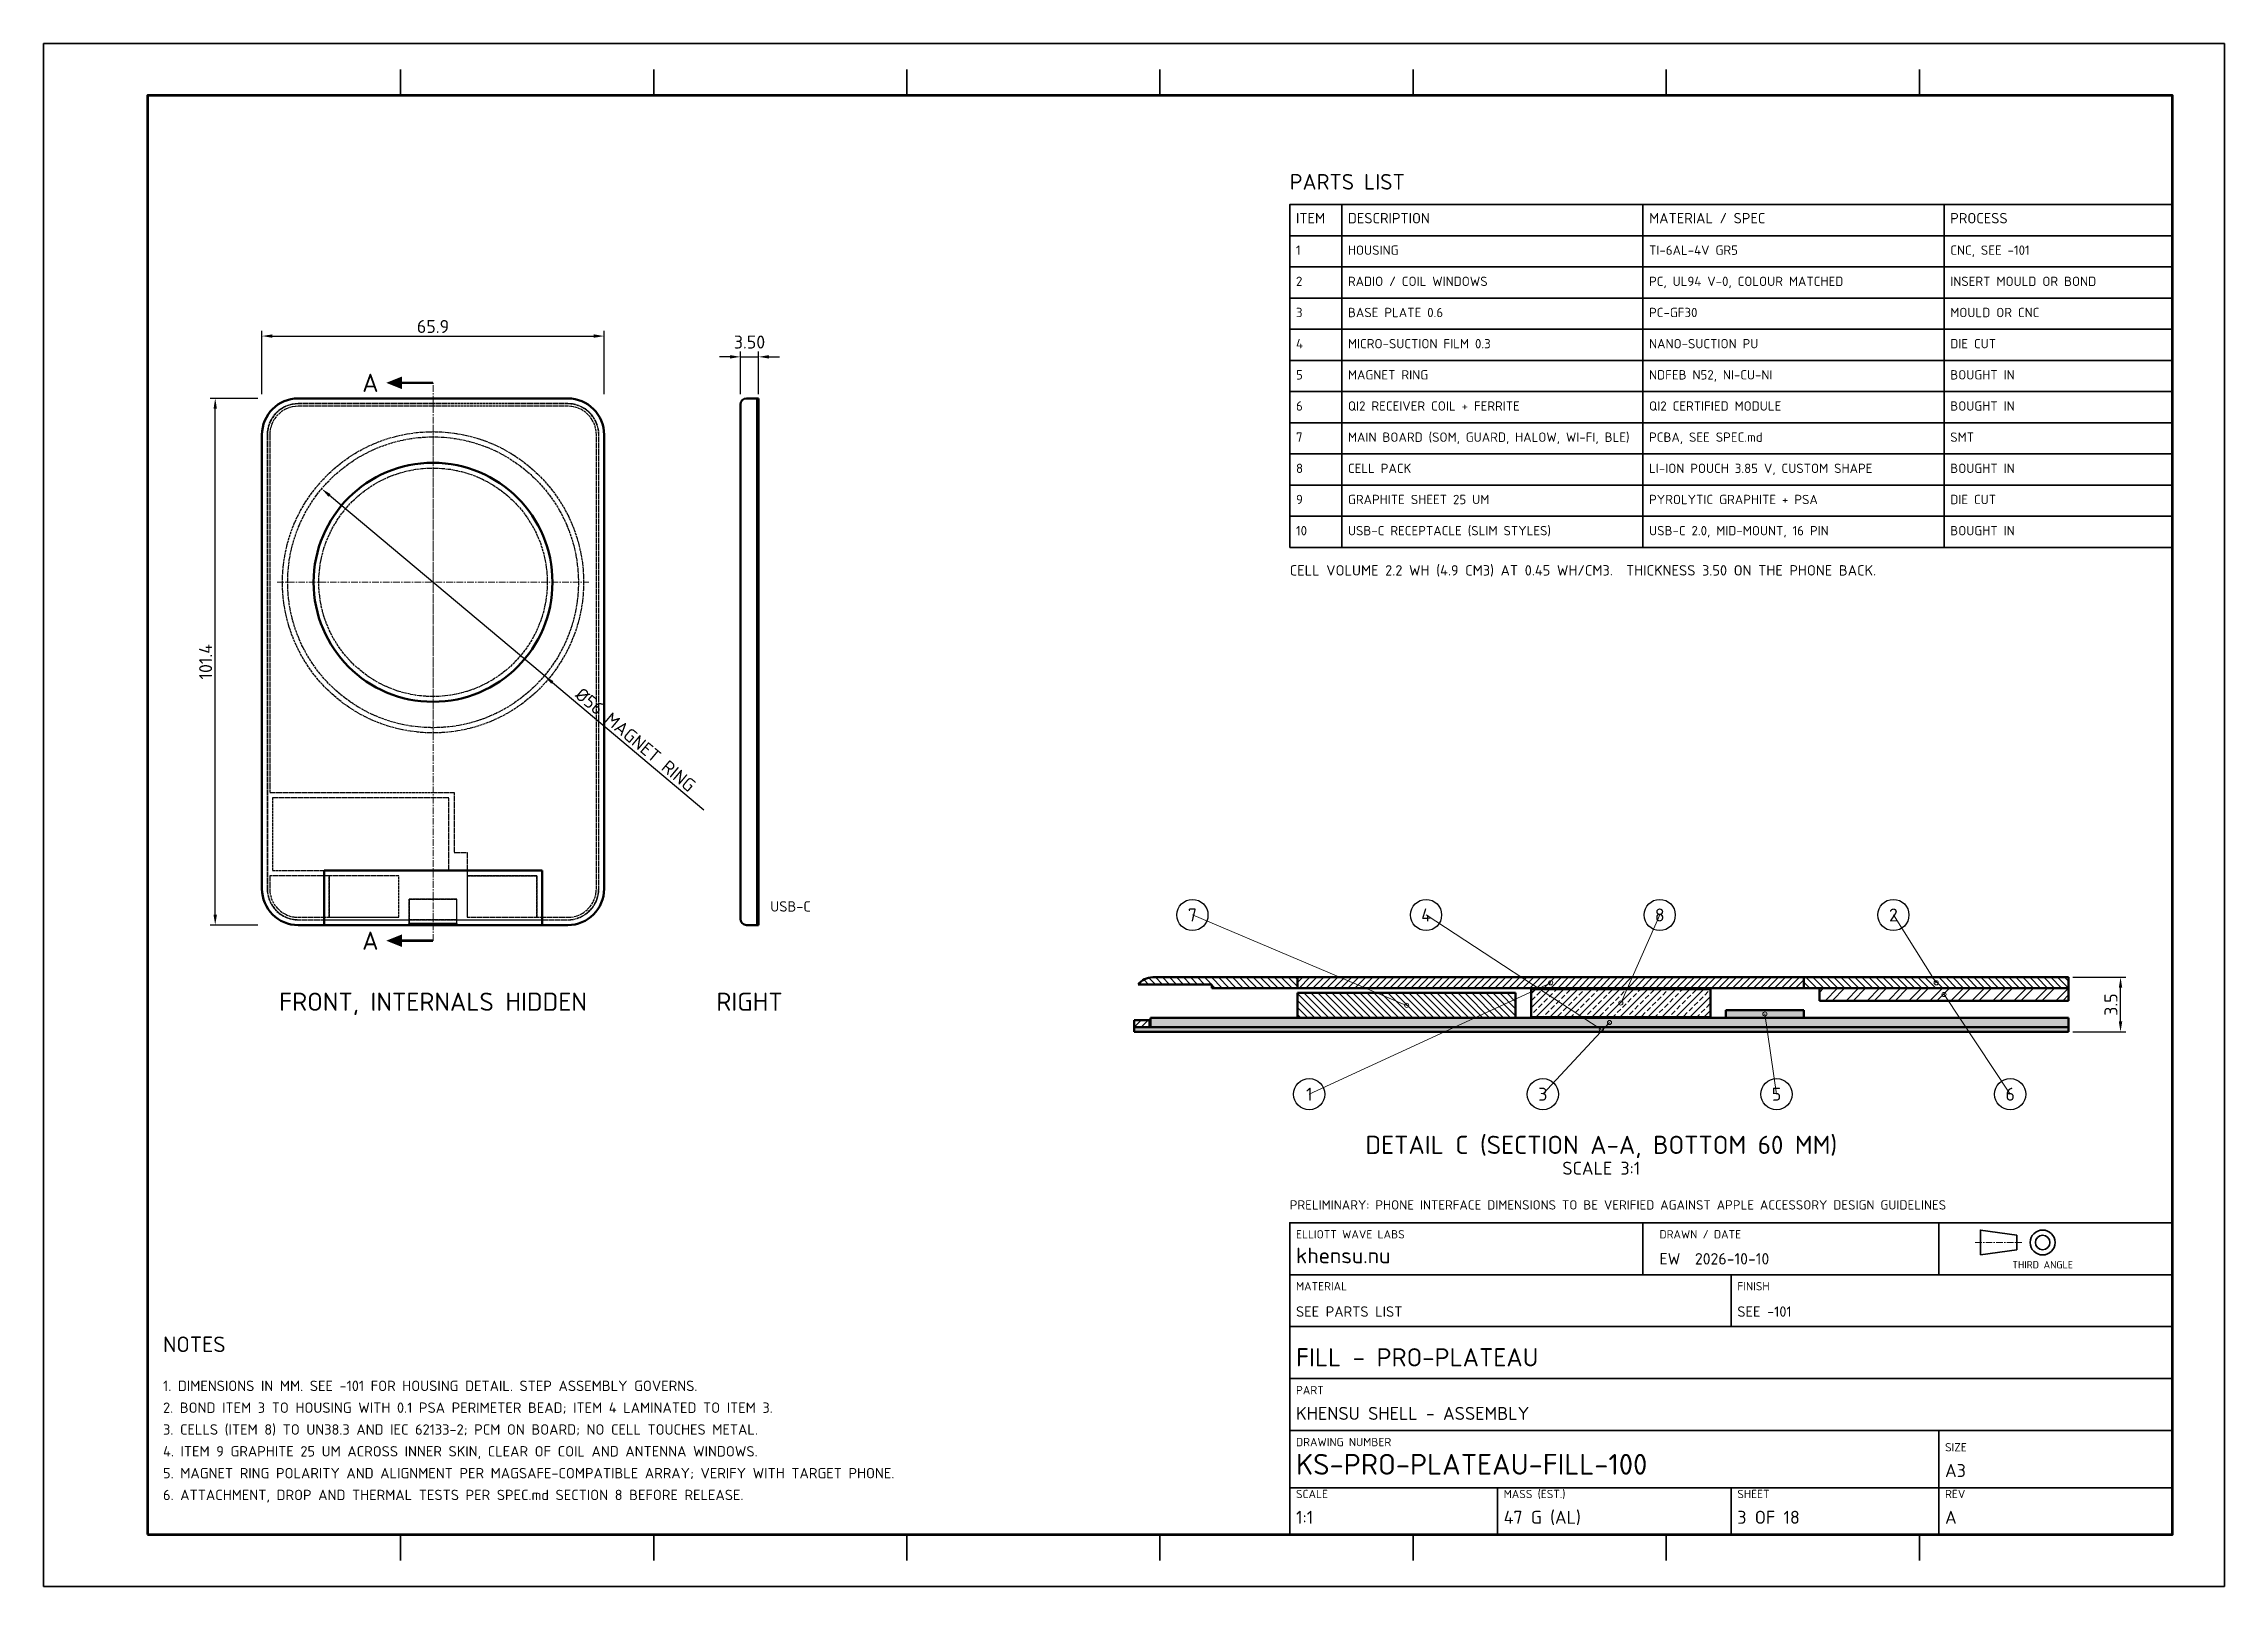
# Model space of a CAD drawing. Header units: millimetres. Extents: x 0 to 420, y 0 to 297.
import ezdxf
from ezdxf.enums import TextEntityAlignment as Align

# ---------------------------------------------------------------- set-up
doc = ezdxf.new("R2010")
doc.units = ezdxf.units.MM
doc.header["$LTSCALE"] = 0.4
doc.linetypes.add('CENTER', pattern=[5.08, 3.175, -0.635, 0.635, -0.635])
doc.linetypes.add('DASHED', pattern=[1.524, 1.27, -0.254])
for name, color, linetype, lineweight in [('BORDER', 7, 'CONTINUOUS', 70), ('CENTER', 1, 'CENTER', 18), ('DIM', 4, 'CONTINUOUS', 18), ('HATCH', 8, 'CONTINUOUS', 13), ('HIDDEN', 8, 'DASHED', 25), ('OUTLINE', 7, 'CONTINUOUS', 50), ('SECTION', 7, 'CONTINUOUS', 50), ('TEXT', 7, 'CONTINUOUS', 25), ('TITLE', 7, 'CONTINUOUS', 35)]:
    doc.layers.add(name, color=color, linetype=linetype, lineweight=lineweight)
doc.styles.add('KHENSU', font='isocpeur.ttf')
doc.dimstyles.new('KHENSU', dxfattribs={"dimtxt": 2.5, "dimasz": 2, "dimexe": 1, "dimexo": 0.8, "dimgap": 0.6, "dimtad": 1, "dimdsep": 46, "dimtxsty": 'KHENSU', "dimcen": -1.5, "dimclrd": 4, "dimclre": 4, "dimclrt": 7, "dimazin": 3, "dimtfac": 1, "dimtmove": 2, "dimatfit": 3})

msp = doc.modelspace()

# ---------------------------------------------------------------- texts
at = {"layer": 'TEXT', "style": 'KHENSU'}
for s, height, p in [('PARTS LIST', 3, (240, 268)), ('ITEM', 2, (241.2, 261.8)), ('DESCRIPTION', 2, (251.2, 261.8)), ('MATERIAL / SPEC', 2, (309.2, 261.8)), ('PROCESS', 2, (367.2, 261.8)), ('1', 1.8, (241.2, 255.8)), ('HOUSING', 1.8, (251.2, 255.8)), ('TI-6AL-4V GR5', 1.8, (309.2, 255.8)), ('CNC, SEE -101', 1.8, (367.2, 255.8)), ('2', 1.8, (241.2, 249.8)), ('RADIO / COIL WINDOWS', 1.8, (251.2, 249.8)), ('PC, UL94 V-0, COLOUR MATCHED', 1.8, (309.2, 249.8)), ('INSERT MOULD OR BOND', 1.8, (367.2, 249.8)), ('3', 1.8, (241.2, 243.8)), ('BASE PLATE 0.6', 1.8, (251.2, 243.8)), ('PC-GF30', 1.8, (309.2, 243.8)), ('MOULD OR CNC', 1.8, (367.2, 243.8)), ('4', 1.8, (241.2, 237.8)), ('MICRO-SUCTION FILM 0.3', 1.8, (251.2, 237.8)), ('NANO-SUCTION PU', 1.8, (309.2, 237.8)), ('DIE CUT', 1.8, (367.2, 237.8)), ('5', 1.8, (241.2, 231.8)), ('MAGNET RING', 1.8, (251.2, 231.8)), ('NDFEB N52, NI-CU-NI', 1.8, (309.2, 231.8)), ('BOUGHT IN', 1.8, (367.2, 231.8)), ('6', 1.8, (241.2, 225.8)), ('QI2 RECEIVER COIL + FERRITE', 1.8, (251.2, 225.8)), ('QI2 CERTIFIED MODULE', 1.8, (309.2, 225.8)), ('BOUGHT IN', 1.8, (367.2, 225.8)), ('7', 1.8, (241.2, 219.8)), ('MAIN BOARD (SOM, GUARD, HALOW, WI-FI, BLE)', 1.8, (251.2, 219.8)), ('PCBA, SEE SPEC.md', 1.8, (309.2, 219.8)), ('SMT', 1.8, (367.2, 219.8)), ('8', 1.8, (241.2, 213.8)), ('CELL PACK', 1.8, (251.2, 213.8)), ('LI-ION POUCH 3.85 V, CUSTOM SHAPE', 1.8, (309.2, 213.8)), ('BOUGHT IN', 1.8, (367.2, 213.8)), ('9', 1.8, (241.2, 207.8)), ('GRAPHITE SHEET 25 UM', 1.8, (251.2, 207.8)), ('PYROLYTIC GRAPHITE + PSA', 1.8, (309.2, 207.8)), ('DIE CUT', 1.8, (367.2, 207.8)), ('10', 1.8, (241.2, 201.8)), ('USB-C RECEPTACLE (SLIM STYLES)', 1.8, (251.2, 201.8)), ('USB-C 2.0, MID-MOUNT, 16 PIN', 1.8, (309.2, 201.8)), ('BOUGHT IN', 1.8, (367.2, 201.8)), ('CELL VOLUME 2.2 WH (4.9 CM3) AT 0.45 WH/CM3.  THICKNESS 3.50 ON THE PHONE BACK.', 2, (240, 194)), ('USB-C', 2, (139.95, 129.3)), ('khensu.nu', 3, (241.2, 61.3)), ('EW  2026-10-10', 2.2, (311.2, 61.3)), ('SEE PARTS LIST', 2, (241.2, 51.3)), ('SEE -101', 2, (326.2, 51.3)), ('NOTES', 3, (23, 44.2)), ('FILL - PRO-PLATEAU', 3.5, (241.2, 41.3)), ('1. DIMENSIONS IN MM. SEE -101 FOR HOUSING DETAIL. STEP ASSEMBLY GOVERNS.', 2, (23, 37)), ('2. BOND ITEM 3 TO HOUSING WITH 0.1 PSA PERIMETER BEAD; ITEM 4 LAMINATED TO ITEM 3.', 2, (23, 32.8)), ('KHENSU SHELL - ASSEMBLY', 2.5, (241.2, 31.3)), ('3. CELLS (ITEM 8) TO UN38.3 AND IEC 62133-2; PCM ON BOARD; NO CELL TOUCHES METAL.', 2, (23, 28.6)), ('4. ITEM 9 GRAPHITE 25 UM ACROSS INNER SKIN, CLEAR OF COIL AND ANTENNA WINDOWS.', 2, (23, 24.4)), ('KS-PRO-PLATEAU-FILL-100', 4, (241.2, 20.3)), ('5. MAGNET RING POLARITY AND ALIGNMENT PER MAGSAFE-COMPATIBLE ARRAY; VERIFY WITH TARGET PHONE.', 2, (23, 20.2)), ('A3', 2.5, (366.2, 20.3)), ('6. ATTACHMENT, DROP AND THERMAL TESTS PER SPEC.md SECTION 8 BEFORE RELEASE.', 2, (23, 16)), ('1:1', 2.5, (241.2, 11.3)), ('47 G (AL)', 2.5, (281.2, 11.3)), ('3 OF 18', 2.5, (326.2, 11.3)), ('A', 2.5, (366.2, 11.3))]:
    msp.add_text(s, height=height, dxfattribs=at).set_placement(p, align=Align.BOTTOM_LEFT)
for p in [(64.5, 231.7), (64.5, 124.3)]:
    msp.add_text('A', height=3.5, dxfattribs=at).set_placement(p, align=Align.MIDDLE_RIGHT)
for s, p in [('7', (221.25, 129.25)), ('4', (266.25, 129.25)), ('8', (311.25, 129.25)), ('2', (356.25, 129.25)), ('1', (243.75, 94.75)), ('3', (288.75, 94.75)), ('5', (333.75, 94.75)), ('6', (378.75, 94.75))]:
    msp.add_text(s, height=2.5, dxfattribs=at).set_placement(p, align=Align.MIDDLE_CENTER)
for s, height, p in [('FRONT, INTERNALS HIDDEN', 3.5, (75, 114.3)), ('RIGHT', 3.5, (135.95, 114.3)), ('DETAIL C (SECTION A-A, BOTTOM 60 MM)', 3.5, (300, 86.75)), ('SCALE 3:1', 2.5, (300, 81.75))]:
    msp.add_text(s, height=height, dxfattribs=at).set_placement(p, align=Align.TOP_CENTER)
at = {"layer": 'TITLE', "style": 'KHENSU'}
for s, height, p in [('PRELIMINARY: PHONE INTERFACE DIMENSIONS TO BE VERIFIED AGAINST APPLE ACCESSORY DESIGN GUIDELINES', 1.8, (240, 72)), ('ELLIOTT WAVE LABS', 1.6, (241.2, 66.5)), ('DRAWN / DATE', 1.6, (311.2, 66.5)), ('MATERIAL', 1.6, (241.2, 56.5)), ('FINISH', 1.6, (326.2, 56.5)), ('PART', 1.6, (241.2, 36.5)), ('DRAWING NUMBER', 1.6, (241.2, 26.5)), ('SIZE', 1.6, (366.2, 25.5)), ('SCALE', 1.6, (241.2, 16.5)), ('MASS (EST.)', 1.6, (281.2, 16.5)), ('SHEET', 1.6, (326.2, 16.5)), ('REV', 1.6, (366.2, 16.5))]:
    msp.add_text(s, height=height, dxfattribs=at).set_placement(p, align=Align.BOTTOM_LEFT)
msp.add_text('THIRD ANGLE', height=1.4, dxfattribs=at).set_placement((385, 60.8), align=Align.BOTTOM_CENTER)

# ---------------------------------------------------------------- dimensions: what is measured, and where the dimension line sits
at = {"layer": 'DIM'}
msp.add_linear_dim(base=(42.05, 240.7), p1=(42.05, 228.7), p2=(107.95, 228.7), dimstyle='KHENSU', override={"dimlfac": 1}, dxfattribs=at).render()
msp.add_linear_dim(base=(134.2, 236.7), p1=(134.2, 228.7), p2=(137.7, 228.7), text='3.50', dimstyle='KHENSU', override={"dimlfac": 1}, dxfattribs=at).render()
for base, p1, p2, override in [((33.05, 127.3), (42.05, 127.3), (42.05, 228.7), {"dimlfac": 1}), ((400, 106.75), (390, 106.75), (390, 117.25), {"dimlfac": 0.333333})]:
    msp.add_linear_dim(base=base, p1=p1, p2=p2, angle=90, dimstyle='KHENSU', override=override, dxfattribs=at).render()
msp.add_diameter_dim_2p(p1=(53.551, 211.298), p2=(96.449, 175.302), text='<> MAGNET RING', dimstyle='KHENSU', override={"dimlfac": 1}, dxfattribs=at).render()

# ---------------------------------------------------------------- hatches: boundary and pattern name
at = {"layer": 'HATCH'}
h = msp.add_hatch(dxfattribs=at)
h.set_pattern_fill('ANSI31', color=8, scale=0.3, angle=90)
h.paths.add_polyline_path([(213.6, 117.25), (214.105, 117.25), (214.611, 117.25), (215.116, 117.25), (215.621, 117.25), (216.127, 117.25), (216.632, 117.25), (217.137, 117.25), (217.643, 117.25), (218.148, 117.25), (218.653, 117.25), (219.159, 117.25), (219.664, 117.25), (220.17, 117.25), (220.675, 117.25), (221.18, 117.25), (221.686, 117.25), (222.191, 117.25), (222.696, 117.25), (223.202, 117.25), (223.707, 117.25), (224.212, 117.25), (224.718, 117.25), (225.223, 117.25), (225.728, 117.25), (226.234, 117.25), (226.739, 117.25), (227.244, 117.25), (227.75, 117.25), (228.255, 117.25), (228.76, 117.25), (229.266, 117.25), (229.771, 117.25), (230.277, 117.25), (230.782, 117.25), (231.287, 117.25), (231.793, 117.25), (232.298, 117.25), (232.803, 117.25), (233.309, 117.25), (233.814, 117.25), (234.319, 117.25), (234.825, 117.25), (235.33, 117.25), (235.835, 117.25), (236.341, 117.25), (236.846, 117.25), (237.351, 117.25), (237.857, 117.25), (238.362, 117.25), (238.867, 117.25), (239.373, 117.25), (239.878, 117.25), (240.383, 117.25), (240.889, 117.25), (241.394, 117.25), (241.5, 116.85), (241.5, 116.345), (241.5, 115.84), (241.5, 115.334), (241.179, 115.15), (240.674, 115.15), (240.168, 115.15), (239.663, 115.15), (239.158, 115.15), (238.652, 115.15), (238.147, 115.15), (237.642, 115.15), (237.136, 115.15), (236.631, 115.15), (236.126, 115.15), (235.62, 115.15), (235.115, 115.15), (234.61, 115.15), (234.104, 115.15), (233.599, 115.15), (233.093, 115.15), (232.588, 115.15), (232.083, 115.15), (231.577, 115.15), (231.072, 115.15), (230.567, 115.15), (230.061, 115.15), (229.556, 115.15), (229.051, 115.15), (228.545, 115.15), (228.04, 115.15), (227.535, 115.15), (227.029, 115.15), (226.524, 115.15), (226.019, 115.15), (225.513, 115.15), (225.008, 115.15), (225, 115.647), (224.747, 115.9), (224.242, 115.9), (223.737, 115.9), (223.231, 115.9), (222.726, 115.9), (222.22, 115.9), (221.715, 115.9), (221.21, 115.9), (220.704, 115.9), (220.199, 115.9), (219.694, 115.9), (219.188, 115.9), (218.683, 115.9), (218.178, 115.9), (217.672, 115.9), (217.167, 115.9), (216.662, 115.9), (216.156, 115.9), (215.651, 115.9), (215.146, 115.9), (214.64, 115.9), (214.135, 115.9), (213.63, 115.9), (213.124, 115.9), (212.619, 115.9), (212.113, 115.9), (211.608, 115.9), (211.103, 115.9), (210.914, 116.047), (211.276, 116.399), (211.683, 116.697), (212.128, 116.935), (212.603, 117.109), (213.096, 117.215), (213.6, 117.25)])
h = msp.add_hatch(dxfattribs=at)
h.set_pattern_fill('ANSI31', color=8, scale=0.3)
h.paths.add_polyline_path([(241.5, 117.25), (242.002, 117.25), (242.504, 117.25), (243.005, 117.25), (243.507, 117.25), (244.009, 117.25), (244.511, 117.25), (245.012, 117.25), (245.514, 117.25), (246.016, 117.25), (246.518, 117.25), (247.019, 117.25), (247.521, 117.25), (248.023, 117.25), (248.525, 117.25), (249.026, 117.25), (249.528, 117.25), (250.03, 117.25), (250.532, 117.25), (251.034, 117.25), (251.535, 117.25), (252.037, 117.25), (252.539, 117.25), (253.041, 117.25), (253.542, 117.25), (254.044, 117.25), (254.546, 117.25), (255.048, 117.25), (255.549, 117.25), (256.051, 117.25), (256.553, 117.25), (257.055, 117.25), (257.556, 117.25), (258.058, 117.25), (258.56, 117.25), (259.062, 117.25), (259.563, 117.25), (260.065, 117.25), (260.567, 117.25), (261.069, 117.25), (261.571, 117.25), (262.072, 117.25), (262.574, 117.25), (263.076, 117.25), (263.578, 117.25), (264.079, 117.25), (264.581, 117.25), (265.083, 117.25), (265.585, 117.25), (266.086, 117.25), (266.588, 117.25), (267.09, 117.25), (267.592, 117.25), (268.093, 117.25), (268.595, 117.25), (269.097, 117.25), (269.599, 117.25), (270.101, 117.25), (270.602, 117.25), (271.104, 117.25), (271.606, 117.25), (272.108, 117.25), (272.609, 117.25), (273.111, 117.25), (273.613, 117.25), (274.115, 117.25), (274.616, 117.25), (275.118, 117.25), (275.62, 117.25), (276.122, 117.25), (276.623, 117.25), (277.125, 117.25), (277.627, 117.25), (278.129, 117.25), (278.63, 117.25), (279.132, 117.25), (279.634, 117.25), (280.136, 117.25), (280.638, 117.25), (281.139, 117.25), (281.641, 117.25), (282.143, 117.25), (282.645, 117.25), (283.146, 117.25), (283.648, 117.25), (284.15, 117.25), (284.652, 117.25), (285.153, 117.25), (285.655, 117.25), (286.157, 117.25), (286.659, 117.25), (287.16, 117.25), (287.662, 117.25), (288.164, 117.25), (288.666, 117.25), (289.168, 117.25), (289.669, 117.25), (290.171, 117.25), (290.673, 117.25), (291.175, 117.25), (291.676, 117.25), (292.178, 117.25), (292.68, 117.25), (293.182, 117.25), (293.683, 117.25), (294.185, 117.25), (294.687, 117.25), (295.189, 117.25), (295.69, 117.25), (296.192, 117.25), (296.694, 117.25), (297.196, 117.25), (297.697, 117.25), (298.199, 117.25), (298.701, 117.25), (299.203, 117.25), (299.705, 117.25), (300.206, 117.25), (300.708, 117.25), (301.21, 117.25), (301.712, 117.25), (302.213, 117.25), (302.715, 117.25), (303.217, 117.25), (303.719, 117.25), (304.22, 117.25), (304.722, 117.25), (305.224, 117.25), (305.726, 117.25), (306.227, 117.25), (306.729, 117.25), (307.231, 117.25), (307.733, 117.25), (308.235, 117.25), (308.736, 117.25), (309.238, 117.25), (309.74, 117.25), (310.242, 117.25), (310.743, 117.25), (311.245, 117.25), (311.747, 117.25), (312.249, 117.25), (312.75, 117.25), (313.252, 117.25), (313.754, 117.25), (314.256, 117.25), (314.757, 117.25), (315.259, 117.25), (315.761, 117.25), (316.263, 117.25), (316.764, 117.25), (317.266, 117.25), (317.768, 117.25), (318.27, 117.25), (318.772, 117.25), (319.273, 117.25), (319.775, 117.25), (320.277, 117.25), (320.779, 117.25), (321.28, 117.25), (321.782, 117.25), (322.284, 117.25), (322.786, 117.25), (323.287, 117.25), (323.789, 117.25), (324.291, 117.25), (324.793, 117.25), (325.294, 117.25), (325.796, 117.25), (326.298, 117.25), (326.8, 117.25), (327.302, 117.25), (327.803, 117.25), (328.305, 117.25), (328.807, 117.25), (329.309, 117.25), (329.81, 117.25), (330.312, 117.25), (330.814, 117.25), (331.316, 117.25), (331.817, 117.25), (332.319, 117.25), (332.821, 117.25), (333.323, 117.25), (333.824, 117.25), (334.326, 117.25), (334.828, 117.25), (335.33, 117.25), (335.831, 117.25), (336.333, 117.25), (336.835, 117.25), (337.337, 117.25), (337.839, 117.25), (338.34, 117.25), (338.842, 117.25), (339, 116.906), (339, 116.404), (339, 115.903), (339, 115.401), (338.749, 115.15), (338.247, 115.15), (337.746, 115.15), (337.244, 115.15), (336.742, 115.15), (336.24, 115.15), (335.739, 115.15), (335.237, 115.15), (334.735, 115.15), (334.233, 115.15), (333.731, 115.15), (333.23, 115.15), (332.728, 115.15), (332.226, 115.15), (331.724, 115.15), (331.223, 115.15), (330.721, 115.15), (330.219, 115.15), (329.717, 115.15), (329.216, 115.15), (328.714, 115.15), (328.212, 115.15), (327.71, 115.15), (327.209, 115.15), (326.707, 115.15), (326.205, 115.15), (325.703, 115.15), (325.202, 115.15), (324.7, 115.15), (324.198, 115.15), (323.696, 115.15), (323.194, 115.15), (322.693, 115.15), (322.191, 115.15), (321.689, 115.15), (321.187, 115.15), (320.686, 115.15), (320.184, 115.15), (319.682, 115.15), (319.18, 115.15), (318.679, 115.15), (318.177, 115.15), (317.675, 115.15), (317.173, 115.15), (316.672, 115.15), (316.17, 115.15), (315.668, 115.15), (315.166, 115.15), (314.664, 115.15), (314.163, 115.15), (313.661, 115.15), (313.159, 115.15), (312.657, 115.15), (312.156, 115.15), (311.654, 115.15), (311.152, 115.15), (310.65, 115.15), (310.149, 115.15), (309.647, 115.15), (309.145, 115.15), (308.643, 115.15), (308.142, 115.15), (307.64, 115.15), (307.138, 115.15), (306.636, 115.15), (306.135, 115.15), (305.633, 115.15), (305.131, 115.15), (304.629, 115.15), (304.127, 115.15), (303.626, 115.15), (303.124, 115.15), (302.622, 115.15), (302.12, 115.15), (301.619, 115.15), (301.117, 115.15), (300.615, 115.15), (300.113, 115.15), (299.612, 115.15), (299.11, 115.15), (298.608, 115.15), (298.106, 115.15), (297.605, 115.15), (297.103, 115.15), (296.601, 115.15), (296.099, 115.15), (295.597, 115.15), (295.096, 115.15), (294.594, 115.15), (294.092, 115.15), (293.59, 115.15), (293.089, 115.15), (292.587, 115.15), (292.085, 115.15), (291.583, 115.15), (291.082, 115.15), (290.58, 115.15), (290.078, 115.15), (289.576, 115.15), (289.075, 115.15), (288.573, 115.15), (288.071, 115.15), (287.569, 115.15), (287.068, 115.15), (286.566, 115.15), (286.064, 115.15), (285.562, 115.15), (285.06, 115.15), (284.559, 115.15), (284.057, 115.15), (283.555, 115.15), (283.053, 115.15), (282.552, 115.15), (282.05, 115.15), (281.548, 115.15), (281.046, 115.15), (280.545, 115.15), (280.043, 115.15), (279.541, 115.15), (279.039, 115.15), (278.538, 115.15), (278.036, 115.15), (277.534, 115.15), (277.032, 115.15), (276.53, 115.15), (276.029, 115.15), (275.527, 115.15), (275.025, 115.15), (274.523, 115.15), (274.022, 115.15), (273.52, 115.15), (273.018, 115.15), (272.516, 115.15), (272.015, 115.15), (271.513, 115.15), (271.011, 115.15), (270.509, 115.15), (270.008, 115.15), (269.506, 115.15), (269.004, 115.15), (268.502, 115.15), (268.001, 115.15), (267.499, 115.15), (266.997, 115.15), (266.495, 115.15), (265.993, 115.15), (265.492, 115.15), (264.99, 115.15), (264.488, 115.15), (263.986, 115.15), (263.485, 115.15), (262.983, 115.15), (262.481, 115.15), (261.979, 115.15), (261.478, 115.15), (260.976, 115.15), (260.474, 115.15), (259.972, 115.15), (259.471, 115.15), (258.969, 115.15), (258.467, 115.15), (257.965, 115.15), (257.463, 115.15), (256.962, 115.15), (256.46, 115.15), (255.958, 115.15), (255.456, 115.15), (254.955, 115.15), (254.453, 115.15), (253.951, 115.15), (253.449, 115.15), (252.948, 115.15), (252.446, 115.15), (251.944, 115.15), (251.442, 115.15), (250.941, 115.15), (250.439, 115.15), (249.937, 115.15), (249.435, 115.15), (248.934, 115.15), (248.432, 115.15), (247.93, 115.15), (247.428, 115.15), (246.926, 115.15), (246.425, 115.15), (245.923, 115.15), (245.421, 115.15), (244.919, 115.15), (244.418, 115.15), (243.916, 115.15), (243.414, 115.15), (242.912, 115.15), (242.411, 115.15), (241.909, 115.15), (241.5, 115.243), (241.5, 115.745), (241.5, 116.246), (241.5, 116.748), (241.5, 117.25)])
h = msp.add_hatch(dxfattribs=at)
h.set_pattern_fill('ANSI31', color=8, scale=0.3, angle=90)
h.paths.add_polyline_path([(241.5, 114.25), (242.003, 114.25), (242.506, 114.25), (243.01, 114.25), (243.513, 114.25), (244.016, 114.25), (244.519, 114.25), (245.023, 114.25), (245.526, 114.25), (246.029, 114.25), (246.532, 114.25), (247.035, 114.25), (247.539, 114.25), (248.042, 114.25), (248.545, 114.25), (249.048, 114.25), (249.552, 114.25), (250.055, 114.25), (250.558, 114.25), (251.061, 114.25), (251.565, 114.25), (252.068, 114.25), (252.571, 114.25), (253.074, 114.25), (253.577, 114.25), (254.081, 114.25), (254.584, 114.25), (255.087, 114.25), (255.59, 114.25), (256.094, 114.25), (256.597, 114.25), (257.1, 114.25), (257.603, 114.25), (258.106, 114.25), (258.61, 114.25), (259.113, 114.25), (259.616, 114.25), (260.119, 114.25), (260.623, 114.25), (261.126, 114.25), (261.629, 114.25), (262.132, 114.25), (262.635, 114.25), (263.139, 114.25), (263.642, 114.25), (264.145, 114.25), (264.648, 114.25), (265.152, 114.25), (265.655, 114.25), (266.158, 114.25), (266.661, 114.25), (267.165, 114.25), (267.668, 114.25), (268.171, 114.25), (268.674, 114.25), (269.177, 114.25), (269.681, 114.25), (270.184, 114.25), (270.687, 114.25), (271.19, 114.25), (271.694, 114.25), (272.197, 114.25), (272.7, 114.25), (273.203, 114.25), (273.706, 114.25), (274.21, 114.25), (274.713, 114.25), (275.216, 114.25), (275.719, 114.25), (276.223, 114.25), (276.726, 114.25), (277.229, 114.25), (277.732, 114.25), (278.235, 114.25), (278.739, 114.25), (279.242, 114.25), (279.745, 114.25), (280.248, 114.25), (280.752, 114.25), (281.255, 114.25), (281.758, 114.25), (282.261, 114.25), (282.765, 114.25), (283.268, 114.25), (283.5, 113.979), (283.5, 113.476), (283.5, 112.973), (283.5, 112.469), (283.5, 111.966), (283.5, 111.463), (283.5, 110.96), (283.5, 110.456), (283.5, 109.953), (283.5, 109.45), (282.997, 109.45), (282.494, 109.45), (281.99, 109.45), (281.487, 109.45), (280.984, 109.45), (280.481, 109.45), (279.977, 109.45), (279.474, 109.45), (278.971, 109.45), (278.468, 109.45), (277.965, 109.45), (277.461, 109.45), (276.958, 109.45), (276.455, 109.45), (275.952, 109.45), (275.448, 109.45), (274.945, 109.45), (274.442, 109.45), (273.939, 109.45), (273.435, 109.45), (272.932, 109.45), (272.429, 109.45), (271.926, 109.45), (271.423, 109.45), (270.919, 109.45), (270.416, 109.45), (269.913, 109.45), (269.41, 109.45), (268.906, 109.45), (268.403, 109.45), (267.9, 109.45), (267.397, 109.45), (266.894, 109.45), (266.39, 109.45), (265.887, 109.45), (265.384, 109.45), (264.881, 109.45), (264.377, 109.45), (263.874, 109.45), (263.371, 109.45), (262.868, 109.45), (262.365, 109.45), (261.861, 109.45), (261.358, 109.45), (260.855, 109.45), (260.352, 109.45), (259.848, 109.45), (259.345, 109.45), (258.842, 109.45), (258.339, 109.45), (257.835, 109.45), (257.332, 109.45), (256.829, 109.45), (256.326, 109.45), (255.823, 109.45), (255.319, 109.45), (254.816, 109.45), (254.313, 109.45), (253.81, 109.45), (253.306, 109.45), (252.803, 109.45), (252.3, 109.45), (251.797, 109.45), (251.294, 109.45), (250.79, 109.45), (250.287, 109.45), (249.784, 109.45), (249.281, 109.45), (248.777, 109.45), (248.274, 109.45), (247.771, 109.45), (247.268, 109.45), (246.765, 109.45), (246.261, 109.45), (245.758, 109.45), (245.255, 109.45), (244.752, 109.45), (244.248, 109.45), (243.745, 109.45), (243.242, 109.45), (242.739, 109.45), (242.235, 109.45), (241.732, 109.45), (241.5, 109.721), (241.5, 110.224), (241.5, 110.727), (241.5, 111.231), (241.5, 111.734), (241.5, 112.237), (241.5, 112.74), (241.5, 113.244), (241.5, 113.747), (241.5, 114.25)])
h = msp.add_hatch(dxfattribs=at)
h.set_pattern_fill('ANSI33', color=8, scale=0.3)
h.paths.add_polyline_path([(286.5, 109.6), (286.5, 110.105), (286.5, 110.61), (286.5, 111.115), (286.5, 111.62), (286.5, 112.125), (286.5, 112.63), (286.5, 113.135), (286.5, 113.641), (286.5, 114.146), (286.5, 114.651), (286.656, 115), (287.161, 115), (287.666, 115), (288.171, 115), (288.676, 115), (289.181, 115), (289.686, 115), (290.191, 115), (290.696, 115), (291.201, 115), (291.706, 115), (292.211, 115), (292.716, 115), (293.222, 115), (293.727, 115), (294.232, 115), (294.737, 115), (295.242, 115), (295.747, 115), (296.252, 115), (296.757, 115), (297.262, 115), (297.767, 115), (298.272, 115), (298.777, 115), (299.282, 115), (299.787, 115), (300.292, 115), (300.797, 115), (301.303, 115), (301.808, 115), (302.313, 115), (302.818, 115), (303.323, 115), (303.828, 115), (304.333, 115), (304.838, 115), (305.343, 115), (305.848, 115), (306.353, 115), (306.858, 115), (307.363, 115), (307.868, 115), (308.373, 115), (308.878, 115), (309.384, 115), (309.889, 115), (310.394, 115), (310.899, 115), (311.404, 115), (311.909, 115), (312.414, 115), (312.919, 115), (313.424, 115), (313.929, 115), (314.434, 115), (314.939, 115), (315.444, 115), (315.949, 115), (316.454, 115), (316.959, 115), (317.465, 115), (317.97, 115), (318.475, 115), (318.98, 115), (319.485, 115), (319.99, 115), (320.495, 115), (321, 115), (321, 114.495), (321, 113.99), (321, 113.485), (321, 112.98), (321, 112.475), (321, 111.97), (321, 111.465), (321, 110.959), (321, 110.454), (321, 109.949), (320.844, 109.6), (320.339, 109.6), (319.834, 109.6), (319.329, 109.6), (318.824, 109.6), (318.319, 109.6), (317.814, 109.6), (317.309, 109.6), (316.804, 109.6), (316.299, 109.6), (315.794, 109.6), (315.289, 109.6), (314.784, 109.6), (314.278, 109.6), (313.773, 109.6), (313.268, 109.6), (312.763, 109.6), (312.258, 109.6), (311.753, 109.6), (311.248, 109.6), (310.743, 109.6), (310.238, 109.6), (309.733, 109.6), (309.228, 109.6), (308.723, 109.6), (308.218, 109.6), (307.713, 109.6), (307.208, 109.6), (306.703, 109.6), (306.197, 109.6), (305.692, 109.6), (305.187, 109.6), (304.682, 109.6), (304.177, 109.6), (303.672, 109.6), (303.167, 109.6), (302.662, 109.6), (302.157, 109.6), (301.652, 109.6), (301.147, 109.6), (300.642, 109.6), (300.137, 109.6), (299.632, 109.6), (299.127, 109.6), (298.622, 109.6), (298.116, 109.6), (297.611, 109.6), (297.106, 109.6), (296.601, 109.6), (296.096, 109.6), (295.591, 109.6), (295.086, 109.6), (294.581, 109.6), (294.076, 109.6), (293.571, 109.6), (293.066, 109.6), (292.561, 109.6), (292.056, 109.6), (291.551, 109.6), (291.046, 109.6), (290.541, 109.6), (290.035, 109.6), (289.53, 109.6), (289.025, 109.6), (288.52, 109.6), (288.015, 109.6), (287.51, 109.6), (287.005, 109.6), (286.5, 109.6)])
h = msp.add_hatch(dxfattribs=at)
h.set_pattern_fill('ANSI31', color=8, scale=0.3, angle=90)
h.paths.add_polyline_path([(390, 117.25), (390, 116.747), (390, 116.243), (390, 115.74), (390, 115.237), (389.583, 115.15), (389.08, 115.15), (388.577, 115.15), (388.073, 115.15), (387.57, 115.15), (387.067, 115.15), (386.564, 115.15), (386.06, 115.15), (385.557, 115.15), (385.054, 115.15), (384.55, 115.15), (384.047, 115.15), (383.544, 115.15), (383.04, 115.15), (382.537, 115.15), (382.034, 115.15), (381.53, 115.15), (381.027, 115.15), (380.524, 115.15), (380.02, 115.15), (379.517, 115.15), (379.014, 115.15), (378.51, 115.15), (378.007, 115.15), (377.504, 115.15), (377, 115.15), (376.497, 115.15), (375.994, 115.15), (375.491, 115.15), (374.987, 115.15), (374.484, 115.15), (373.981, 115.15), (373.477, 115.15), (372.974, 115.15), (372.471, 115.15), (371.967, 115.15), (371.464, 115.15), (370.961, 115.15), (370.457, 115.15), (369.954, 115.15), (369.451, 115.15), (368.947, 115.15), (368.444, 115.15), (367.941, 115.15), (367.437, 115.15), (366.934, 115.15), (366.431, 115.15), (365.927, 115.15), (365.424, 115.15), (364.921, 115.15), (364.418, 115.15), (363.914, 115.15), (363.411, 115.15), (362.908, 115.15), (362.404, 115.15), (361.901, 115.15), (361.398, 115.15), (360.894, 115.15), (360.391, 115.15), (359.888, 115.15), (359.384, 115.15), (358.881, 115.15), (358.378, 115.15), (357.874, 115.15), (357.371, 115.15), (356.868, 115.15), (356.364, 115.15), (355.861, 115.15), (355.358, 115.15), (354.855, 115.15), (354.351, 115.15), (353.848, 115.15), (353.345, 115.15), (352.841, 115.15), (352.338, 115.15), (351.835, 115.15), (351.331, 115.15), (350.828, 115.15), (350.325, 115.15), (349.821, 115.15), (349.318, 115.15), (348.815, 115.15), (348.311, 115.15), (347.808, 115.15), (347.305, 115.15), (346.801, 115.15), (346.298, 115.15), (345.795, 115.15), (345.291, 115.15), (344.788, 115.15), (344.285, 115.15), (343.782, 115.15), (343.278, 115.15), (342.775, 115.15), (342.272, 115.15), (341.768, 115.15), (341.265, 115.15), (340.762, 115.15), (340.258, 115.15), (339.755, 115.15), (339.252, 115.15), (339, 115.402), (339, 115.905), (339, 116.408), (339, 116.912), (339.165, 117.25), (339.668, 117.25), (340.172, 117.25), (340.675, 117.25), (341.178, 117.25), (341.682, 117.25), (342.185, 117.25), (342.688, 117.25), (343.191, 117.25), (343.695, 117.25), (344.198, 117.25), (344.701, 117.25), (345.205, 117.25), (345.708, 117.25), (346.211, 117.25), (346.715, 117.25), (347.218, 117.25), (347.721, 117.25), (348.225, 117.25), (348.728, 117.25), (349.231, 117.25), (349.735, 117.25), (350.238, 117.25), (350.741, 117.25), (351.245, 117.25), (351.748, 117.25), (352.251, 117.25), (352.755, 117.25), (353.258, 117.25), (353.761, 117.25), (354.264, 117.25), (354.768, 117.25), (355.271, 117.25), (355.774, 117.25), (356.278, 117.25), (356.781, 117.25), (357.284, 117.25), (357.788, 117.25), (358.291, 117.25), (358.794, 117.25), (359.298, 117.25), (359.801, 117.25), (360.304, 117.25), (360.808, 117.25), (361.311, 117.25), (361.814, 117.25), (362.318, 117.25), (362.821, 117.25), (363.324, 117.25), (363.827, 117.25), (364.331, 117.25), (364.834, 117.25), (365.337, 117.25), (365.841, 117.25), (366.344, 117.25), (366.847, 117.25), (367.351, 117.25), (367.854, 117.25), (368.357, 117.25), (368.861, 117.25), (369.364, 117.25), (369.867, 117.25), (370.371, 117.25), (370.874, 117.25), (371.377, 117.25), (371.881, 117.25), (372.384, 117.25), (372.887, 117.25), (373.391, 117.25), (373.894, 117.25), (374.397, 117.25), (374.9, 117.25), (375.404, 117.25), (375.907, 117.25), (376.41, 117.25), (376.914, 117.25), (377.417, 117.25), (377.92, 117.25), (378.424, 117.25), (378.927, 117.25), (379.43, 117.25), (379.934, 117.25), (380.437, 117.25), (380.94, 117.25), (381.444, 117.25), (381.947, 117.25), (382.45, 117.25), (382.954, 117.25), (383.457, 117.25), (383.96, 117.25), (384.464, 117.25), (384.967, 117.25), (385.47, 117.25), (385.973, 117.25), (386.477, 117.25), (386.98, 117.25), (387.483, 117.25), (387.987, 117.25), (388.49, 117.25), (388.993, 117.25), (389.497, 117.25), (390, 117.25)])
h = msp.add_hatch(dxfattribs=at)
h.set_pattern_fill('ANSI32', color=8, scale=0.3)
h.paths.add_polyline_path([(390, 115.15), (390, 114.646), (390, 114.142), (390, 113.638), (390, 113.134), (389.88, 112.75), (389.376, 112.75), (388.872, 112.75), (388.368, 112.75), (387.864, 112.75), (387.36, 112.75), (386.856, 112.75), (386.352, 112.75), (385.848, 112.75), (385.344, 112.75), (384.84, 112.75), (384.336, 112.75), (383.832, 112.75), (383.328, 112.75), (382.824, 112.75), (382.32, 112.75), (381.816, 112.75), (381.312, 112.75), (380.808, 112.75), (380.304, 112.75), (379.8, 112.75), (379.296, 112.75), (378.792, 112.75), (378.288, 112.75), (377.784, 112.75), (377.28, 112.75), (376.776, 112.75), (376.272, 112.75), (375.768, 112.75), (375.264, 112.75), (374.76, 112.75), (374.256, 112.75), (373.752, 112.75), (373.248, 112.75), (372.744, 112.75), (372.24, 112.75), (371.736, 112.75), (371.232, 112.75), (370.728, 112.75), (370.224, 112.75), (369.72, 112.75), (369.216, 112.75), (368.712, 112.75), (368.208, 112.75), (367.704, 112.75), (367.2, 112.75), (366.696, 112.75), (366.192, 112.75), (365.688, 112.75), (365.184, 112.75), (364.68, 112.75), (364.176, 112.75), (363.672, 112.75), (363.168, 112.75), (362.664, 112.75), (362.16, 112.75), (361.656, 112.75), (361.152, 112.75), (360.648, 112.75), (360.144, 112.75), (359.64, 112.75), (359.136, 112.75), (358.632, 112.75), (358.128, 112.75), (357.624, 112.75), (357.12, 112.75), (356.616, 112.75), (356.112, 112.75), (355.608, 112.75), (355.104, 112.75), (354.6, 112.75), (354.096, 112.75), (353.592, 112.75), (353.088, 112.75), (352.584, 112.75), (352.08, 112.75), (351.576, 112.75), (351.072, 112.75), (350.568, 112.75), (350.064, 112.75), (349.56, 112.75), (349.056, 112.75), (348.552, 112.75), (348.048, 112.75), (347.544, 112.75), (347.04, 112.75), (346.536, 112.75), (346.032, 112.75), (345.528, 112.75), (345.024, 112.75), (344.52, 112.75), (344.016, 112.75), (343.512, 112.75), (343.008, 112.75), (342.504, 112.75), (342, 112.75), (342, 113.254), (342, 113.758), (342, 114.262), (342, 114.766), (342.12, 115.15), (342.624, 115.15), (343.128, 115.15), (343.632, 115.15), (344.136, 115.15), (344.64, 115.15), (345.144, 115.15), (345.648, 115.15), (346.152, 115.15), (346.656, 115.15), (347.16, 115.15), (347.664, 115.15), (348.168, 115.15), (348.672, 115.15), (349.176, 115.15), (349.68, 115.15), (350.184, 115.15), (350.688, 115.15), (351.192, 115.15), (351.696, 115.15), (352.2, 115.15), (352.704, 115.15), (353.208, 115.15), (353.712, 115.15), (354.216, 115.15), (354.72, 115.15), (355.224, 115.15), (355.728, 115.15), (356.232, 115.15), (356.736, 115.15), (357.24, 115.15), (357.744, 115.15), (358.248, 115.15), (358.752, 115.15), (359.256, 115.15), (359.76, 115.15), (360.264, 115.15), (360.768, 115.15), (361.272, 115.15), (361.776, 115.15), (362.28, 115.15), (362.784, 115.15), (363.288, 115.15), (363.792, 115.15), (364.296, 115.15), (364.8, 115.15), (365.304, 115.15), (365.808, 115.15), (366.312, 115.15), (366.816, 115.15), (367.32, 115.15), (367.824, 115.15), (368.328, 115.15), (368.832, 115.15), (369.336, 115.15), (369.84, 115.15), (370.344, 115.15), (370.848, 115.15), (371.352, 115.15), (371.856, 115.15), (372.36, 115.15), (372.864, 115.15), (373.368, 115.15), (373.872, 115.15), (374.376, 115.15), (374.88, 115.15), (375.384, 115.15), (375.888, 115.15), (376.392, 115.15), (376.896, 115.15), (377.4, 115.15), (377.904, 115.15), (378.408, 115.15), (378.912, 115.15), (379.416, 115.15), (379.92, 115.15), (380.424, 115.15), (380.928, 115.15), (381.432, 115.15), (381.936, 115.15), (382.44, 115.15), (382.944, 115.15), (383.448, 115.15), (383.952, 115.15), (384.456, 115.15), (384.96, 115.15), (385.464, 115.15), (385.968, 115.15), (386.472, 115.15), (386.976, 115.15), (387.48, 115.15), (387.984, 115.15), (388.488, 115.15), (388.992, 115.15), (389.496, 115.15), (390, 115.15)])
h = msp.add_hatch(color=8, dxfattribs=at)
h.dxf.hatch_style = 1
h.paths.add_polyline_path([(390, 109.45), (390, 108.949), (390, 108.448), (390, 107.947), (389.796, 107.65), (389.294, 107.65), (388.793, 107.65), (388.292, 107.65), (387.791, 107.65), (387.29, 107.65), (386.789, 107.65), (386.288, 107.65), (385.787, 107.65), (385.285, 107.65), (384.784, 107.65), (384.283, 107.65), (383.782, 107.65), (383.281, 107.65), (382.78, 107.65), (382.279, 107.65), (381.778, 107.65), (381.276, 107.65), (380.775, 107.65), (380.274, 107.65), (379.773, 107.65), (379.272, 107.65), (378.771, 107.65), (378.27, 107.65), (377.769, 107.65), (377.267, 107.65), (376.766, 107.65), (376.265, 107.65), (375.764, 107.65), (375.263, 107.65), (374.762, 107.65), (374.261, 107.65), (373.76, 107.65), (373.258, 107.65), (372.757, 107.65), (372.256, 107.65), (371.755, 107.65), (371.254, 107.65), (370.753, 107.65), (370.252, 107.65), (369.751, 107.65), (369.25, 107.65), (368.748, 107.65), (368.247, 107.65), (367.746, 107.65), (367.245, 107.65), (366.744, 107.65), (366.243, 107.65), (365.742, 107.65), (365.241, 107.65), (364.739, 107.65), (364.238, 107.65), (363.737, 107.65), (363.236, 107.65), (362.735, 107.65), (362.234, 107.65), (361.733, 107.65), (361.232, 107.65), (360.73, 107.65), (360.229, 107.65), (359.728, 107.65), (359.227, 107.65), (358.726, 107.65), (358.225, 107.65), (357.724, 107.65), (357.223, 107.65), (356.721, 107.65), (356.22, 107.65), (355.719, 107.65), (355.218, 107.65), (354.717, 107.65), (354.216, 107.65), (353.715, 107.65), (353.214, 107.65), (352.712, 107.65), (352.211, 107.65), (351.71, 107.65), (351.209, 107.65), (350.708, 107.65), (350.207, 107.65), (349.706, 107.65), (349.205, 107.65), (348.704, 107.65), (348.202, 107.65), (347.701, 107.65), (347.2, 107.65), (346.699, 107.65), (346.198, 107.65), (345.697, 107.65), (345.196, 107.65), (344.695, 107.65), (344.193, 107.65), (343.692, 107.65), (343.191, 107.65), (342.69, 107.65), (342.189, 107.65), (341.688, 107.65), (341.187, 107.65), (340.686, 107.65), (340.184, 107.65), (339.683, 107.65), (339.182, 107.65), (338.681, 107.65), (338.18, 107.65), (337.679, 107.65), (337.178, 107.65), (336.677, 107.65), (336.175, 107.65), (335.674, 107.65), (335.173, 107.65), (334.672, 107.65), (334.171, 107.65), (333.67, 107.65), (333.169, 107.65), (332.668, 107.65), (332.166, 107.65), (331.665, 107.65), (331.164, 107.65), (330.663, 107.65), (330.162, 107.65), (329.661, 107.65), (329.16, 107.65), (328.659, 107.65), (328.158, 107.65), (327.656, 107.65), (327.155, 107.65), (326.654, 107.65), (326.153, 107.65), (325.652, 107.65), (325.151, 107.65), (324.65, 107.65), (324.149, 107.65), (323.647, 107.65), (323.146, 107.65), (322.645, 107.65), (322.144, 107.65), (321.643, 107.65), (321.142, 107.65), (320.641, 107.65), (320.14, 107.65), (319.638, 107.65), (319.137, 107.65), (318.636, 107.65), (318.135, 107.65), (317.634, 107.65), (317.133, 107.65), (316.632, 107.65), (316.131, 107.65), (315.629, 107.65), (315.128, 107.65), (314.627, 107.65), (314.126, 107.65), (313.625, 107.65), (313.124, 107.65), (312.623, 107.65), (312.122, 107.65), (311.62, 107.65), (311.119, 107.65), (310.618, 107.65), (310.117, 107.65), (309.616, 107.65), (309.115, 107.65), (308.614, 107.65), (308.113, 107.65), (307.612, 107.65), (307.11, 107.65), (306.609, 107.65), (306.108, 107.65), (305.607, 107.65), (305.106, 107.65), (304.605, 107.65), (304.104, 107.65), (303.603, 107.65), (303.101, 107.65), (302.6, 107.65), (302.099, 107.65), (301.598, 107.65), (301.097, 107.65), (300.596, 107.65), (300.095, 107.65), (299.594, 107.65), (299.092, 107.65), (298.591, 107.65), (298.09, 107.65), (297.589, 107.65), (297.088, 107.65), (296.587, 107.65), (296.086, 107.65), (295.585, 107.65), (295.083, 107.65), (294.582, 107.65), (294.081, 107.65), (293.58, 107.65), (293.079, 107.65), (292.578, 107.65), (292.077, 107.65), (291.576, 107.65), (291.074, 107.65), (290.573, 107.65), (290.072, 107.65), (289.571, 107.65), (289.07, 107.65), (288.569, 107.65), (288.068, 107.65), (287.567, 107.65), (287.065, 107.65), (286.564, 107.65), (286.063, 107.65), (285.562, 107.65), (285.061, 107.65), (284.56, 107.65), (284.059, 107.65), (283.558, 107.65), (283.057, 107.65), (282.555, 107.65), (282.054, 107.65), (281.553, 107.65), (281.052, 107.65), (280.551, 107.65), (280.05, 107.65), (279.549, 107.65), (279.048, 107.65), (278.546, 107.65), (278.045, 107.65), (277.544, 107.65), (277.043, 107.65), (276.542, 107.65), (276.041, 107.65), (275.54, 107.65), (275.039, 107.65), (274.537, 107.65), (274.036, 107.65), (273.535, 107.65), (273.034, 107.65), (272.533, 107.65), (272.032, 107.65), (271.531, 107.65), (271.03, 107.65), (270.528, 107.65), (270.027, 107.65), (269.526, 107.65), (269.025, 107.65), (268.524, 107.65), (268.023, 107.65), (267.522, 107.65), (267.021, 107.65), (266.519, 107.65), (266.018, 107.65), (265.517, 107.65), (265.016, 107.65), (264.515, 107.65), (264.014, 107.65), (263.513, 107.65), (263.012, 107.65), (262.511, 107.65), (262.009, 107.65), (261.508, 107.65), (261.007, 107.65), (260.506, 107.65), (260.005, 107.65), (259.504, 107.65), (259.003, 107.65), (258.502, 107.65), (258, 107.65), (257.499, 107.65), (256.998, 107.65), (256.497, 107.65), (255.996, 107.65), (255.495, 107.65), (254.994, 107.65), (254.493, 107.65), (253.991, 107.65), (253.49, 107.65), (252.989, 107.65), (252.488, 107.65), (251.987, 107.65), (251.486, 107.65), (250.985, 107.65), (250.484, 107.65), (249.982, 107.65), (249.481, 107.65), (248.98, 107.65), (248.479, 107.65), (247.978, 107.65), (247.477, 107.65), (246.976, 107.65), (246.475, 107.65), (245.973, 107.65), (245.472, 107.65), (244.971, 107.65), (244.47, 107.65), (243.969, 107.65), (243.468, 107.65), (242.967, 107.65), (242.466, 107.65), (241.965, 107.65), (241.463, 107.65), (240.962, 107.65), (240.461, 107.65), (239.96, 107.65), (239.459, 107.65), (238.958, 107.65), (238.457, 107.65), (237.956, 107.65), (237.454, 107.65), (236.953, 107.65), (236.452, 107.65), (235.951, 107.65), (235.45, 107.65), (234.949, 107.65), (234.448, 107.65), (233.947, 107.65), (233.445, 107.65), (232.944, 107.65), (232.443, 107.65), (231.942, 107.65), (231.441, 107.65), (230.94, 107.65), (230.439, 107.65), (229.938, 107.65), (229.436, 107.65), (228.935, 107.65), (228.434, 107.65), (227.933, 107.65), (227.432, 107.65), (226.931, 107.65), (226.43, 107.65), (225.929, 107.65), (225.427, 107.65), (224.926, 107.65), (224.425, 107.65), (223.924, 107.65), (223.423, 107.65), (222.922, 107.65), (222.421, 107.65), (221.92, 107.65), (221.419, 107.65), (220.917, 107.65), (220.416, 107.65), (219.915, 107.65), (219.414, 107.65), (218.913, 107.65), (218.412, 107.65), (217.911, 107.65), (217.41, 107.65), (216.908, 107.65), (216.407, 107.65), (215.906, 107.65), (215.405, 107.65), (214.904, 107.65), (214.403, 107.65), (213.902, 107.65), (213.401, 107.65), (213.15, 107.901), (213.15, 108.402), (213.15, 108.903), (213.15, 109.404), (213.605, 109.45), (214.106, 109.45), (214.607, 109.45), (215.108, 109.45), (215.61, 109.45), (216.111, 109.45), (216.612, 109.45), (217.113, 109.45), (217.614, 109.45), (218.115, 109.45), (218.616, 109.45), (219.117, 109.45), (219.619, 109.45), (220.12, 109.45), (220.621, 109.45), (221.122, 109.45), (221.623, 109.45), (222.124, 109.45), (222.625, 109.45), (223.126, 109.45), (223.627, 109.45), (224.129, 109.45), (224.63, 109.45), (225.131, 109.45), (225.632, 109.45), (226.133, 109.45), (226.634, 109.45), (227.135, 109.45), (227.636, 109.45), (228.138, 109.45), (228.639, 109.45), (229.14, 109.45), (229.641, 109.45), (230.142, 109.45), (230.643, 109.45), (231.144, 109.45), (231.645, 109.45), (232.147, 109.45), (232.648, 109.45), (233.149, 109.45), (233.65, 109.45), (234.151, 109.45), (234.652, 109.45), (235.153, 109.45), (235.654, 109.45), (236.156, 109.45), (236.657, 109.45), (237.158, 109.45), (237.659, 109.45), (238.16, 109.45), (238.661, 109.45), (239.162, 109.45), (239.663, 109.45), (240.165, 109.45), (240.666, 109.45), (241.167, 109.45), (241.668, 109.45), (242.169, 109.45), (242.67, 109.45), (243.171, 109.45), (243.672, 109.45), (244.173, 109.45), (244.675, 109.45), (245.176, 109.45), (245.677, 109.45), (246.178, 109.45), (246.679, 109.45), (247.18, 109.45), (247.681, 109.45), (248.182, 109.45), (248.684, 109.45), (249.185, 109.45), (249.686, 109.45), (250.187, 109.45), (250.688, 109.45), (251.189, 109.45), (251.69, 109.45), (252.191, 109.45), (252.693, 109.45), (253.194, 109.45), (253.695, 109.45), (254.196, 109.45), (254.697, 109.45), (255.198, 109.45), (255.699, 109.45), (256.2, 109.45), (256.702, 109.45), (257.203, 109.45), (257.704, 109.45), (258.205, 109.45), (258.706, 109.45), (259.207, 109.45), (259.708, 109.45), (260.209, 109.45), (260.711, 109.45), (261.212, 109.45), (261.713, 109.45), (262.214, 109.45), (262.715, 109.45), (263.216, 109.45), (263.717, 109.45), (264.218, 109.45), (264.719, 109.45), (265.221, 109.45), (265.722, 109.45), (266.223, 109.45), (266.724, 109.45), (267.225, 109.45), (267.726, 109.45), (268.227, 109.45), (268.728, 109.45), (269.23, 109.45), (269.731, 109.45), (270.232, 109.45), (270.733, 109.45), (271.234, 109.45), (271.735, 109.45), (272.236, 109.45), (272.737, 109.45), (273.239, 109.45), (273.74, 109.45), (274.241, 109.45), (274.742, 109.45), (275.243, 109.45), (275.744, 109.45), (276.245, 109.45), (276.746, 109.45), (277.248, 109.45), (277.749, 109.45), (278.25, 109.45), (278.751, 109.45), (279.252, 109.45), (279.753, 109.45), (280.254, 109.45), (280.755, 109.45), (281.257, 109.45), (281.758, 109.45), (282.259, 109.45), (282.76, 109.45), (283.261, 109.45), (283.762, 109.45), (284.263, 109.45), (284.764, 109.45), (285.265, 109.45), (285.767, 109.45), (286.268, 109.45), (286.769, 109.45), (287.27, 109.45), (287.771, 109.45), (288.272, 109.45), (288.773, 109.45), (289.274, 109.45), (289.776, 109.45), (290.277, 109.45), (290.778, 109.45), (291.279, 109.45), (291.78, 109.45), (292.281, 109.45), (292.782, 109.45), (293.283, 109.45), (293.785, 109.45), (294.286, 109.45), (294.787, 109.45), (295.288, 109.45), (295.789, 109.45), (296.29, 109.45), (296.791, 109.45), (297.292, 109.45), (297.794, 109.45), (298.295, 109.45), (298.796, 109.45), (299.297, 109.45), (299.798, 109.45), (300.299, 109.45), (300.8, 109.45), (301.301, 109.45), (301.803, 109.45), (302.304, 109.45), (302.805, 109.45), (303.306, 109.45), (303.807, 109.45), (304.308, 109.45), (304.809, 109.45), (305.31, 109.45), (305.812, 109.45), (306.313, 109.45), (306.814, 109.45), (307.315, 109.45), (307.816, 109.45), (308.317, 109.45), (308.818, 109.45), (309.319, 109.45), (309.82, 109.45), (310.322, 109.45), (310.823, 109.45), (311.324, 109.45), (311.825, 109.45), (312.326, 109.45), (312.827, 109.45), (313.328, 109.45), (313.829, 109.45), (314.331, 109.45), (314.832, 109.45), (315.333, 109.45), (315.834, 109.45), (316.335, 109.45), (316.836, 109.45), (317.337, 109.45), (317.838, 109.45), (318.34, 109.45), (318.841, 109.45), (319.342, 109.45), (319.843, 109.45), (320.344, 109.45), (320.845, 109.45), (321.346, 109.45), (321.847, 109.45), (322.349, 109.45), (322.85, 109.45), (323.351, 109.45), (323.852, 109.45), (324.353, 109.45), (324.854, 109.45), (325.355, 109.45), (325.856, 109.45), (326.358, 109.45), (326.859, 109.45), (327.36, 109.45), (327.861, 109.45), (328.362, 109.45), (328.863, 109.45), (329.364, 109.45), (329.865, 109.45), (330.366, 109.45), (330.868, 109.45), (331.369, 109.45), (331.87, 109.45), (332.371, 109.45), (332.872, 109.45), (333.373, 109.45), (333.874, 109.45), (334.375, 109.45), (334.877, 109.45), (335.378, 109.45), (335.879, 109.45), (336.38, 109.45), (336.881, 109.45), (337.382, 109.45), (337.883, 109.45), (338.384, 109.45), (338.886, 109.45), (339.387, 109.45), (339.888, 109.45), (340.389, 109.45), (340.89, 109.45), (341.391, 109.45), (341.892, 109.45), (342.393, 109.45), (342.895, 109.45), (343.396, 109.45), (343.897, 109.45), (344.398, 109.45), (344.899, 109.45), (345.4, 109.45), (345.901, 109.45), (346.402, 109.45), (346.904, 109.45), (347.405, 109.45), (347.906, 109.45), (348.407, 109.45), (348.908, 109.45), (349.409, 109.45), (349.91, 109.45), (350.411, 109.45), (350.912, 109.45), (351.414, 109.45), (351.915, 109.45), (352.416, 109.45), (352.917, 109.45), (353.418, 109.45), (353.919, 109.45), (354.42, 109.45), (354.921, 109.45), (355.423, 109.45), (355.924, 109.45), (356.425, 109.45), (356.926, 109.45), (357.427, 109.45), (357.928, 109.45), (358.429, 109.45), (358.93, 109.45), (359.432, 109.45), (359.933, 109.45), (360.434, 109.45), (360.935, 109.45), (361.436, 109.45), (361.937, 109.45), (362.438, 109.45), (362.939, 109.45), (363.441, 109.45), (363.942, 109.45), (364.443, 109.45), (364.944, 109.45), (365.445, 109.45), (365.946, 109.45), (366.447, 109.45), (366.948, 109.45), (367.45, 109.45), (367.951, 109.45), (368.452, 109.45), (368.953, 109.45), (369.454, 109.45), (369.955, 109.45), (370.456, 109.45), (370.957, 109.45), (371.458, 109.45), (371.96, 109.45), (372.461, 109.45), (372.962, 109.45), (373.463, 109.45), (373.964, 109.45), (374.465, 109.45), (374.966, 109.45), (375.467, 109.45), (375.969, 109.45), (376.47, 109.45), (376.971, 109.45), (377.472, 109.45), (377.973, 109.45), (378.474, 109.45), (378.975, 109.45), (379.476, 109.45), (379.978, 109.45), (380.479, 109.45), (380.98, 109.45), (381.481, 109.45), (381.982, 109.45), (382.483, 109.45), (382.984, 109.45), (383.485, 109.45), (383.987, 109.45), (384.488, 109.45), (384.989, 109.45), (385.49, 109.45), (385.991, 109.45), (386.492, 109.45), (386.993, 109.45), (387.494, 109.45), (387.996, 109.45), (388.497, 109.45), (388.998, 109.45), (389.499, 109.45), (390, 109.45)])
h = msp.add_hatch(color=8, dxfattribs=at)
h.dxf.hatch_style = 1
h.paths.add_polyline_path([(324, 110.95), (324.508, 110.95), (325.015, 110.95), (325.523, 110.95), (326.031, 110.95), (326.538, 110.95), (327.046, 110.95), (327.554, 110.95), (328.062, 110.95), (328.569, 110.95), (329.077, 110.95), (329.585, 110.95), (330.092, 110.95), (330.6, 110.95), (331.108, 110.95), (331.615, 110.95), (332.123, 110.95), (332.631, 110.95), (333.138, 110.95), (333.646, 110.95), (334.154, 110.95), (334.662, 110.95), (335.169, 110.95), (335.677, 110.95), (336.185, 110.95), (336.692, 110.95), (337.2, 110.95), (337.708, 110.95), (338.215, 110.95), (338.723, 110.95), (339, 110.719), (339, 110.212), (339, 109.704), (338.746, 109.45), (338.238, 109.45), (337.731, 109.45), (337.223, 109.45), (336.715, 109.45), (336.208, 109.45), (335.7, 109.45), (335.192, 109.45), (334.685, 109.45), (334.177, 109.45), (333.669, 109.45), (333.162, 109.45), (332.654, 109.45), (332.146, 109.45), (331.638, 109.45), (331.131, 109.45), (330.623, 109.45), (330.115, 109.45), (329.608, 109.45), (329.1, 109.45), (328.592, 109.45), (328.085, 109.45), (327.577, 109.45), (327.069, 109.45), (326.562, 109.45), (326.054, 109.45), (325.546, 109.45), (325.038, 109.45), (324.531, 109.45), (324.023, 109.45), (324, 109.935), (324, 110.442), (324, 110.95)])
h = msp.add_hatch(dxfattribs=at)
h.set_pattern_fill('ANSI31', color=8, scale=0.3)
h.paths.add_polyline_path([(210, 109), (210.185, 109), (210.37, 109), (210.555, 109), (210.74, 109), (210.926, 109), (211.111, 109), (211.296, 109), (211.481, 109), (211.666, 109), (211.851, 109), (212.036, 109), (212.221, 109), (212.406, 109), (212.591, 109), (212.777, 109), (212.962, 109), (213, 108.853), (213, 108.668), (213, 108.483), (213, 108.298), (213, 108.113), (213, 107.928), (213, 107.743), (212.907, 107.65), (212.722, 107.65), (212.537, 107.65), (212.352, 107.65), (212.167, 107.65), (211.982, 107.65), (211.797, 107.65), (211.612, 107.65), (211.427, 107.65), (211.241, 107.65), (211.056, 107.65), (210.871, 107.65), (210.686, 107.65), (210.501, 107.65), (210.316, 107.65), (210.131, 107.65), (210, 107.704), (210, 107.889), (210, 108.074), (210, 108.26), (210, 108.445), (210, 108.63), (210, 108.815), (210, 109)])
h = msp.add_hatch(color=8, dxfattribs=at)
h.dxf.hatch_style = 1
h.paths.add_polyline_path([(390, 107.65), (390, 107.149), (389.898, 106.75), (389.397, 106.75), (388.896, 106.75), (388.394, 106.75), (387.893, 106.75), (387.392, 106.75), (386.891, 106.75), (386.39, 106.75), (385.889, 106.75), (385.388, 106.75), (384.887, 106.75), (384.386, 106.75), (383.884, 106.75), (383.383, 106.75), (382.882, 106.75), (382.381, 106.75), (381.88, 106.75), (381.379, 106.75), (380.878, 106.75), (380.377, 106.75), (379.876, 106.75), (379.375, 106.75), (378.873, 106.75), (378.372, 106.75), (377.871, 106.75), (377.37, 106.75), (376.869, 106.75), (376.368, 106.75), (375.867, 106.75), (375.366, 106.75), (374.865, 106.75), (374.363, 106.75), (373.862, 106.75), (373.361, 106.75), (372.86, 106.75), (372.359, 106.75), (371.858, 106.75), (371.357, 106.75), (370.856, 106.75), (370.355, 106.75), (369.853, 106.75), (369.352, 106.75), (368.851, 106.75), (368.35, 106.75), (367.849, 106.75), (367.348, 106.75), (366.847, 106.75), (366.346, 106.75), (365.845, 106.75), (365.343, 106.75), (364.842, 106.75), (364.341, 106.75), (363.84, 106.75), (363.339, 106.75), (362.838, 106.75), (362.337, 106.75), (361.836, 106.75), (361.335, 106.75), (360.834, 106.75), (360.332, 106.75), (359.831, 106.75), (359.33, 106.75), (358.829, 106.75), (358.328, 106.75), (357.827, 106.75), (357.326, 106.75), (356.825, 106.75), (356.324, 106.75), (355.822, 106.75), (355.321, 106.75), (354.82, 106.75), (354.319, 106.75), (353.818, 106.75), (353.317, 106.75), (352.816, 106.75), (352.315, 106.75), (351.814, 106.75), (351.312, 106.75), (350.811, 106.75), (350.31, 106.75), (349.809, 106.75), (349.308, 106.75), (348.807, 106.75), (348.306, 106.75), (347.805, 106.75), (347.304, 106.75), (346.802, 106.75), (346.301, 106.75), (345.8, 106.75), (345.299, 106.75), (344.798, 106.75), (344.297, 106.75), (343.796, 106.75), (343.295, 106.75), (342.794, 106.75), (342.293, 106.75), (341.791, 106.75), (341.29, 106.75), (340.789, 106.75), (340.288, 106.75), (339.787, 106.75), (339.286, 106.75), (338.785, 106.75), (338.284, 106.75), (337.783, 106.75), (337.281, 106.75), (336.78, 106.75), (336.279, 106.75), (335.778, 106.75), (335.277, 106.75), (334.776, 106.75), (334.275, 106.75), (333.774, 106.75), (333.273, 106.75), (332.771, 106.75), (332.27, 106.75), (331.769, 106.75), (331.268, 106.75), (330.767, 106.75), (330.266, 106.75), (329.765, 106.75), (329.264, 106.75), (328.763, 106.75), (328.261, 106.75), (327.76, 106.75), (327.259, 106.75), (326.758, 106.75), (326.257, 106.75), (325.756, 106.75), (325.255, 106.75), (324.754, 106.75), (324.253, 106.75), (323.752, 106.75), (323.25, 106.75), (322.749, 106.75), (322.248, 106.75), (321.747, 106.75), (321.246, 106.75), (320.745, 106.75), (320.244, 106.75), (319.743, 106.75), (319.242, 106.75), (318.74, 106.75), (318.239, 106.75), (317.738, 106.75), (317.237, 106.75), (316.736, 106.75), (316.235, 106.75), (315.734, 106.75), (315.233, 106.75), (314.732, 106.75), (314.23, 106.75), (313.729, 106.75), (313.228, 106.75), (312.727, 106.75), (312.226, 106.75), (311.725, 106.75), (311.224, 106.75), (310.723, 106.75), (310.222, 106.75), (309.72, 106.75), (309.219, 106.75), (308.718, 106.75), (308.217, 106.75), (307.716, 106.75), (307.215, 106.75), (306.714, 106.75), (306.213, 106.75), (305.712, 106.75), (305.211, 106.75), (304.709, 106.75), (304.208, 106.75), (303.707, 106.75), (303.206, 106.75), (302.705, 106.75), (302.204, 106.75), (301.703, 106.75), (301.202, 106.75), (300.701, 106.75), (300.199, 106.75), (299.698, 106.75), (299.197, 106.75), (298.696, 106.75), (298.195, 106.75), (297.694, 106.75), (297.193, 106.75), (296.692, 106.75), (296.191, 106.75), (295.689, 106.75), (295.188, 106.75), (294.687, 106.75), (294.186, 106.75), (293.685, 106.75), (293.184, 106.75), (292.683, 106.75), (292.182, 106.75), (291.681, 106.75), (291.18, 106.75), (290.678, 106.75), (290.177, 106.75), (289.676, 106.75), (289.175, 106.75), (288.674, 106.75), (288.173, 106.75), (287.672, 106.75), (287.171, 106.75), (286.67, 106.75), (286.168, 106.75), (285.667, 106.75), (285.166, 106.75), (284.665, 106.75), (284.164, 106.75), (283.663, 106.75), (283.162, 106.75), (282.661, 106.75), (282.16, 106.75), (281.658, 106.75), (281.157, 106.75), (280.656, 106.75), (280.155, 106.75), (279.654, 106.75), (279.153, 106.75), (278.652, 106.75), (278.151, 106.75), (277.65, 106.75), (277.148, 106.75), (276.647, 106.75), (276.146, 106.75), (275.645, 106.75), (275.144, 106.75), (274.643, 106.75), (274.142, 106.75), (273.641, 106.75), (273.14, 106.75), (272.639, 106.75), (272.137, 106.75), (271.636, 106.75), (271.135, 106.75), (270.634, 106.75), (270.133, 106.75), (269.632, 106.75), (269.131, 106.75), (268.63, 106.75), (268.129, 106.75), (267.627, 106.75), (267.126, 106.75), (266.625, 106.75), (266.124, 106.75), (265.623, 106.75), (265.122, 106.75), (264.621, 106.75), (264.12, 106.75), (263.619, 106.75), (263.117, 106.75), (262.616, 106.75), (262.115, 106.75), (261.614, 106.75), (261.113, 106.75), (260.612, 106.75), (260.111, 106.75), (259.61, 106.75), (259.109, 106.75), (258.607, 106.75), (258.106, 106.75), (257.605, 106.75), (257.104, 106.75), (256.603, 106.75), (256.102, 106.75), (255.601, 106.75), (255.1, 106.75), (254.599, 106.75), (254.098, 106.75), (253.596, 106.75), (253.095, 106.75), (252.594, 106.75), (252.093, 106.75), (251.592, 106.75), (251.091, 106.75), (250.59, 106.75), (250.089, 106.75), (249.588, 106.75), (249.086, 106.75), (248.585, 106.75), (248.084, 106.75), (247.583, 106.75), (247.082, 106.75), (246.581, 106.75), (246.08, 106.75), (245.579, 106.75), (245.078, 106.75), (244.576, 106.75), (244.075, 106.75), (243.574, 106.75), (243.073, 106.75), (242.572, 106.75), (242.071, 106.75), (241.57, 106.75), (241.069, 106.75), (240.568, 106.75), (240.066, 106.75), (239.565, 106.75), (239.064, 106.75), (238.563, 106.75), (238.062, 106.75), (237.561, 106.75), (237.06, 106.75), (236.559, 106.75), (236.058, 106.75), (235.557, 106.75), (235.055, 106.75), (234.554, 106.75), (234.053, 106.75), (233.552, 106.75), (233.051, 106.75), (232.55, 106.75), (232.049, 106.75), (231.548, 106.75), (231.047, 106.75), (230.545, 106.75), (230.044, 106.75), (229.543, 106.75), (229.042, 106.75), (228.541, 106.75), (228.04, 106.75), (227.539, 106.75), (227.038, 106.75), (226.537, 106.75), (226.035, 106.75), (225.534, 106.75), (225.033, 106.75), (224.532, 106.75), (224.031, 106.75), (223.53, 106.75), (223.029, 106.75), (222.528, 106.75), (222.027, 106.75), (221.525, 106.75), (221.024, 106.75), (220.523, 106.75), (220.022, 106.75), (219.521, 106.75), (219.02, 106.75), (218.519, 106.75), (218.018, 106.75), (217.517, 106.75), (217.016, 106.75), (216.514, 106.75), (216.013, 106.75), (215.512, 106.75), (215.011, 106.75), (214.51, 106.75), (214.009, 106.75), (213.508, 106.75), (213.007, 106.75), (212.506, 106.75), (212.004, 106.75), (211.503, 106.75), (211.002, 106.75), (210.501, 106.75), (210, 106.75), (210, 107.251), (210.102, 107.65), (210.603, 107.65), (211.104, 107.65), (211.606, 107.65), (212.107, 107.65), (212.608, 107.65), (213.109, 107.65), (213.61, 107.65), (214.111, 107.65), (214.612, 107.65), (215.113, 107.65), (215.614, 107.65), (216.116, 107.65), (216.617, 107.65), (217.118, 107.65), (217.619, 107.65), (218.12, 107.65), (218.621, 107.65), (219.122, 107.65), (219.623, 107.65), (220.124, 107.65), (220.625, 107.65), (221.127, 107.65), (221.628, 107.65), (222.129, 107.65), (222.63, 107.65), (223.131, 107.65), (223.632, 107.65), (224.133, 107.65), (224.634, 107.65), (225.135, 107.65), (225.637, 107.65), (226.138, 107.65), (226.639, 107.65), (227.14, 107.65), (227.641, 107.65), (228.142, 107.65), (228.643, 107.65), (229.144, 107.65), (229.645, 107.65), (230.147, 107.65), (230.648, 107.65), (231.149, 107.65), (231.65, 107.65), (232.151, 107.65), (232.652, 107.65), (233.153, 107.65), (233.654, 107.65), (234.155, 107.65), (234.657, 107.65), (235.158, 107.65), (235.659, 107.65), (236.16, 107.65), (236.661, 107.65), (237.162, 107.65), (237.663, 107.65), (238.164, 107.65), (238.665, 107.65), (239.166, 107.65), (239.668, 107.65), (240.169, 107.65), (240.67, 107.65), (241.171, 107.65), (241.672, 107.65), (242.173, 107.65), (242.674, 107.65), (243.175, 107.65), (243.676, 107.65), (244.178, 107.65), (244.679, 107.65), (245.18, 107.65), (245.681, 107.65), (246.182, 107.65), (246.683, 107.65), (247.184, 107.65), (247.685, 107.65), (248.186, 107.65), (248.688, 107.65), (249.189, 107.65), (249.69, 107.65), (250.191, 107.65), (250.692, 107.65), (251.193, 107.65), (251.694, 107.65), (252.195, 107.65), (252.696, 107.65), (253.198, 107.65), (253.699, 107.65), (254.2, 107.65), (254.701, 107.65), (255.202, 107.65), (255.703, 107.65), (256.204, 107.65), (256.705, 107.65), (257.206, 107.65), (257.707, 107.65), (258.209, 107.65), (258.71, 107.65), (259.211, 107.65), (259.712, 107.65), (260.213, 107.65), (260.714, 107.65), (261.215, 107.65), (261.716, 107.65), (262.217, 107.65), (262.719, 107.65), (263.22, 107.65), (263.721, 107.65), (264.222, 107.65), (264.723, 107.65), (265.224, 107.65), (265.725, 107.65), (266.226, 107.65), (266.727, 107.65), (267.229, 107.65), (267.73, 107.65), (268.231, 107.65), (268.732, 107.65), (269.233, 107.65), (269.734, 107.65), (270.235, 107.65), (270.736, 107.65), (271.237, 107.65), (271.739, 107.65), (272.24, 107.65), (272.741, 107.65), (273.242, 107.65), (273.743, 107.65), (274.244, 107.65), (274.745, 107.65), (275.246, 107.65), (275.747, 107.65), (276.248, 107.65), (276.75, 107.65), (277.251, 107.65), (277.752, 107.65), (278.253, 107.65), (278.754, 107.65), (279.255, 107.65), (279.756, 107.65), (280.257, 107.65), (280.758, 107.65), (281.26, 107.65), (281.761, 107.65), (282.262, 107.65), (282.763, 107.65), (283.264, 107.65), (283.765, 107.65), (284.266, 107.65), (284.767, 107.65), (285.268, 107.65), (285.77, 107.65), (286.271, 107.65), (286.772, 107.65), (287.273, 107.65), (287.774, 107.65), (288.275, 107.65), (288.776, 107.65), (289.277, 107.65), (289.778, 107.65), (290.28, 107.65), (290.781, 107.65), (291.282, 107.65), (291.783, 107.65), (292.284, 107.65), (292.785, 107.65), (293.286, 107.65), (293.787, 107.65), (294.288, 107.65), (294.789, 107.65), (295.291, 107.65), (295.792, 107.65), (296.293, 107.65), (296.794, 107.65), (297.295, 107.65), (297.796, 107.65), (298.297, 107.65), (298.798, 107.65), (299.299, 107.65), (299.801, 107.65), (300.302, 107.65), (300.803, 107.65), (301.304, 107.65), (301.805, 107.65), (302.306, 107.65), (302.807, 107.65), (303.308, 107.65), (303.809, 107.65), (304.311, 107.65), (304.812, 107.65), (305.313, 107.65), (305.814, 107.65), (306.315, 107.65), (306.816, 107.65), (307.317, 107.65), (307.818, 107.65), (308.319, 107.65), (308.82, 107.65), (309.322, 107.65), (309.823, 107.65), (310.324, 107.65), (310.825, 107.65), (311.326, 107.65), (311.827, 107.65), (312.328, 107.65), (312.829, 107.65), (313.33, 107.65), (313.832, 107.65), (314.333, 107.65), (314.834, 107.65), (315.335, 107.65), (315.836, 107.65), (316.337, 107.65), (316.838, 107.65), (317.339, 107.65), (317.84, 107.65), (318.342, 107.65), (318.843, 107.65), (319.344, 107.65), (319.845, 107.65), (320.346, 107.65), (320.847, 107.65), (321.348, 107.65), (321.849, 107.65), (322.35, 107.65), (322.852, 107.65), (323.353, 107.65), (323.854, 107.65), (324.355, 107.65), (324.856, 107.65), (325.357, 107.65), (325.858, 107.65), (326.359, 107.65), (326.86, 107.65), (327.361, 107.65), (327.863, 107.65), (328.364, 107.65), (328.865, 107.65), (329.366, 107.65), (329.867, 107.65), (330.368, 107.65), (330.869, 107.65), (331.37, 107.65), (331.871, 107.65), (332.373, 107.65), (332.874, 107.65), (333.375, 107.65), (333.876, 107.65), (334.377, 107.65), (334.878, 107.65), (335.379, 107.65), (335.88, 107.65), (336.381, 107.65), (336.883, 107.65), (337.384, 107.65), (337.885, 107.65), (338.386, 107.65), (338.887, 107.65), (339.388, 107.65), (339.889, 107.65), (340.39, 107.65), (340.891, 107.65), (341.393, 107.65), (341.894, 107.65), (342.395, 107.65), (342.896, 107.65), (343.397, 107.65), (343.898, 107.65), (344.399, 107.65), (344.9, 107.65), (345.401, 107.65), (345.902, 107.65), (346.404, 107.65), (346.905, 107.65), (347.406, 107.65), (347.907, 107.65), (348.408, 107.65), (348.909, 107.65), (349.41, 107.65), (349.911, 107.65), (350.412, 107.65), (350.914, 107.65), (351.415, 107.65), (351.916, 107.65), (352.417, 107.65), (352.918, 107.65), (353.419, 107.65), (353.92, 107.65), (354.421, 107.65), (354.922, 107.65), (355.424, 107.65), (355.925, 107.65), (356.426, 107.65), (356.927, 107.65), (357.428, 107.65), (357.929, 107.65), (358.43, 107.65), (358.931, 107.65), (359.432, 107.65), (359.934, 107.65), (360.435, 107.65), (360.936, 107.65), (361.437, 107.65), (361.938, 107.65), (362.439, 107.65), (362.94, 107.65), (363.441, 107.65), (363.942, 107.65), (364.443, 107.65), (364.945, 107.65), (365.446, 107.65), (365.947, 107.65), (366.448, 107.65), (366.949, 107.65), (367.45, 107.65), (367.951, 107.65), (368.452, 107.65), (368.953, 107.65), (369.455, 107.65), (369.956, 107.65), (370.457, 107.65), (370.958, 107.65), (371.459, 107.65), (371.96, 107.65), (372.461, 107.65), (372.962, 107.65), (373.463, 107.65), (373.965, 107.65), (374.466, 107.65), (374.967, 107.65), (375.468, 107.65), (375.969, 107.65), (376.47, 107.65), (376.971, 107.65), (377.472, 107.65), (377.973, 107.65), (378.475, 107.65), (378.976, 107.65), (379.477, 107.65), (379.978, 107.65), (380.479, 107.65), (380.98, 107.65), (381.481, 107.65), (381.982, 107.65), (382.483, 107.65), (382.984, 107.65), (383.486, 107.65), (383.987, 107.65), (384.488, 107.65), (384.989, 107.65), (385.49, 107.65), (385.991, 107.65), (386.492, 107.65), (386.993, 107.65), (387.494, 107.65), (387.996, 107.65), (388.497, 107.65), (388.998, 107.65), (389.499, 107.65), (390, 107.65)])

# ---------------------------------------------------------------- linework, layer by layer
at = {"layer": 'BORDER'}
msp.add_lwpolyline([(20, 10), (410, 10), (410, 287), (20, 287)], close=True, dxfattribs=at)
at = {"layer": 'CENTER'}
for p, q in [((75, 124.3), (75, 231.7)), ((75, 163.3), (75, 223.3)), ((45, 193.3), (105, 193.3)), ((372, 66.2), (381, 66.2))]:
    msp.add_line(p, q, dxfattribs=at)
at = {"layer": 'DIM'}
for p, q in [((262.5, 111.85), (221.25, 129.25)), ((300, 107.2), (266.25, 129.25)), ((303.75, 112.3), (311.25, 129.25)), ((364.5, 116.2), (356.25, 129.25)), ((290.25, 116.2), (243.75, 94.75)), ((366, 113.95), (378.75, 94.75)), ((331.5, 110.2), (333.75, 94.75)), ((301.575, 108.55), (288.75, 94.75))]:
    msp.add_line(p, q, dxfattribs=at)
for centre in [(290.25, 116.2), (364.5, 116.2), (366, 113.95), (262.5, 111.85), (303.75, 112.3), (331.5, 110.2), (300, 107.2), (301.575, 108.55)]:
    msp.add_circle(centre, 0.4, dxfattribs=at)
at = {"layer": 'HIDDEN'}
for p, q in [((100.95, 228.7), (49.05, 228.7)), ((100.95, 228.7), (49.05, 228.7)), ((100.95, 228.7), (49.05, 228.7)), ((100.95, 227.7), (49.05, 227.7)), ((100.95, 227.7), (49.05, 227.7)), ((100.95, 227.65), (49.05, 227.65)), ((100.95, 227.65), (49.05, 227.65)), ((100.95, 227.2), (49.05, 227.2)), ((100.95, 227.2), (49.05, 227.2)), ((42.05, 221.7), (42.05, 134.3)), ((42.05, 221.7), (42.05, 134.3)), ((42.05, 221.7), (42.05, 134.3)), ((43.05, 221.7), (43.05, 134.3)), ((43.05, 221.7), (43.05, 134.3)), ((43.1, 221.7), (43.1, 134.3)), ((43.1, 221.7), (43.1, 134.3)), ((43.55, 221.7), (43.55, 152.8)), ((43.55, 221.7), (43.55, 152.8)), ((106.45, 134.3), (106.45, 221.7)), ((106.45, 134.3), (106.45, 221.7)), ((106.9, 134.3), (106.9, 221.7)), ((106.9, 134.3), (106.9, 221.7)), ((106.95, 134.3), (106.95, 221.7)), ((106.95, 134.3), (106.95, 221.7)), ((107.95, 134.3), (107.95, 221.7)), ((107.95, 134.3), (107.95, 221.7)), ((107.95, 134.3), (107.95, 221.7)), ((43.55, 152.8), (79.05, 152.8)), ((43.55, 152.8), (79.05, 152.8)), ((78.05, 151.8), (44.05, 151.8)), ((78.05, 151.8), (44.05, 151.8)), ((44.05, 151.8), (44.05, 137.8)), ((44.05, 151.8), (44.05, 137.8)), ((78.05, 137.8), (78.05, 151.8)), ((78.05, 137.8), (78.05, 151.8)), ((79.05, 152.8), (79.05, 141.3)), ((79.05, 152.8), (79.05, 141.3)), ((79.05, 141.3), (81.6, 141.3)), ((79.05, 141.3), (81.6, 141.3)), ((81.6, 141.3), (81.6, 128.8)), ((81.6, 141.3), (81.6, 136.8)), ((43.55, 136.8), (43.55, 134.3)), ((55, 136.8), (43.55, 136.8)), ((43.55, 136.8), (43.55, 134.3)), ((68.4, 136.8), (43.55, 136.8)), ((44.05, 137.8), (78.05, 137.8)), ((44.05, 137.8), (78.05, 137.8)), ((54, 128.3), (54, 137.8)), ((54, 137.8), (96, 137.8)), ((54, 128.3), (54, 137.8)), ((54, 137.8), (96, 137.8)), ((55, 128.8), (55, 136.8)), ((55, 136.8), (55, 128.8)), ((68.4, 136.8), (55, 136.8)), ((68.4, 128.8), (68.4, 136.8)), ((68.4, 128.8), (68.4, 136.8)), ((81.6, 136.8), (81.6, 128.8)), ((95, 136.8), (81.6, 136.8)), ((81.6, 136.8), (95, 136.8)), ((95, 128.8), (95, 136.8)), ((95, 136.8), (95, 128.8)), ((96, 137.8), (96, 128.3)), ((96, 137.8), (96, 128.3)), ((70.4, 132.3), (70.4, 128.3)), ((70.4, 127.563), (70.4, 132.3)), ((70.4, 132.3), (79.6, 132.3)), ((79.6, 132.3), (70.4, 132.3)), ((79.6, 128.3), (79.6, 132.3)), ((79.6, 127.563), (79.6, 132.3)), ((49.05, 128.8), (55, 128.8)), ((49.05, 128.8), (68.4, 128.8)), ((49.05, 128.35), (100.95, 128.35)), ((49.05, 128.35), (100.95, 128.35)), ((49.05, 128.3), (100.95, 128.3)), ((49.05, 128.3), (54, 128.3)), ((49.05, 127.3), (100.95, 127.3)), ((49.05, 127.3), (100.95, 127.3)), ((49.05, 127.3), (100.95, 127.3)), ((54, 128.3), (70.4, 128.3)), ((54, 128.3), (54, 127.3)), ((54, 128.3), (54, 127.3)), ((54, 128.3), (70.4, 128.3)), ((54, 128.3), (70.4, 128.3)), ((54, 127.3), (70.4, 127.3)), ((54, 127.3), (70.4, 127.3)), ((55, 128.8), (68.4, 128.8)), ((79.6, 128.3), (70.4, 128.3)), ((70.4, 127.3), (70.4, 128.3)), ((70.4, 128.3), (70.4, 127.3)), ((70.4, 128.3), (70.4, 127.3)), ((79.6, 128.3), (96, 128.3)), ((79.6, 127.3), (79.6, 128.3)), ((79.6, 127.3), (79.6, 128.3)), ((79.6, 128.3), (96, 128.3)), ((79.6, 127.3), (79.6, 128.3)), ((79.6, 128.3), (96, 128.3)), ((79.6, 127.3), (96, 127.3)), ((79.6, 127.3), (96, 127.3)), ((81.6, 128.8), (95, 128.8)), ((81.6, 128.8), (100.95, 128.8)), ((95, 128.8), (100.95, 128.8)), ((96, 127.3), (96, 128.3)), ((96, 128.3), (100.95, 128.3)), ((96, 127.3), (96, 128.3))]:
    msp.add_line(p, q, dxfattribs=at)
for radius in [29, 29, 28, 28, 23, 23, 23, 23, 22, 22]:
    msp.add_circle((75, 193.3), radius, dxfattribs=at)
for centre, radius, start, end in [((49.05, 221.7), 7, 90, 180), ((49.05, 221.7), 7, 90, 180), ((49.05, 221.7), 7, 90, 180), ((49.05, 221.7), 6, 90, 180), ((49.05, 221.7), 6, 90, 180), ((49.05, 221.7), 5.95, 90, 180), ((49.05, 221.7), 5.95, 90, 180), ((49.05, 221.7), 5.5, 90, 180), ((49.05, 221.7), 5.5, 90, 180), ((100.95, 221.7), 7, 0, 90), ((100.95, 221.7), 7, 0, 90), ((100.95, 221.7), 7, 0, 90), ((100.95, 221.7), 6, 0, 90), ((100.95, 221.7), 6, 0, 90), ((100.95, 221.7), 5.95, 0, 90), ((100.95, 221.7), 5.95, 0, 90), ((100.95, 221.7), 5.5, 0, 90), ((100.95, 221.7), 5.5, 0, 90), ((49.05, 134.3), 7, 180, -90), ((49.05, 134.3), 7, 180, -90), ((49.05, 134.3), 7, 180, -90), ((49.05, 134.3), 6, 180, -90), ((49.05, 134.3), 6, 180, -90), ((49.05, 134.3), 5.95, 180, -90), ((49.05, 134.3), 5.95, 180, -90), ((49.05, 134.3), 5.5, 180, -90), ((49.05, 134.3), 5.5, 180, -90), ((100.95, 134.3), 7, -90, 0), ((100.95, 134.3), 6, -90, 0), ((100.95, 134.3), 6, -90, 0), ((100.95, 134.3), 5.95, -90, 0), ((100.95, 134.3), 5.95, -90, 0), ((100.95, 134.3), 7, -90, 0), ((100.95, 134.3), 7, -90, 0), ((100.95, 134.3), 5.5, -90, 0), ((100.95, 134.3), 5.5, -90, 0)]:
    msp.add_arc(centre, radius, start, end, dxfattribs=at)
at = {"layer": 'OUTLINE'}
for p, q in [((100.95, 228.7), (49.05, 228.7)), ((137.4, 228.7), (135.4, 228.7)), ((137.7, 228.7), (137.4, 228.7)), ((42.05, 221.7), (42.05, 134.3)), ((107.95, 134.3), (107.95, 221.7)), ((134.2, 134.3), (134.2, 221.7)), ((137.4, 134.3), (137.4, 221.7)), ((137.4, 134.3), (137.4, 221.7)), ((137.7, 134.3), (137.7, 221.7)), ((54, 128.5), (54, 137.8)), ((54, 137.8), (96, 137.8)), ((54, 128.5), (54, 137.8)), ((54, 137.8), (96, 137.8)), ((96, 137.8), (96, 128.5)), ((96, 137.8), (96, 128.5)), ((134.2, 134.3), (134.2, 128.5)), ((49.05, 127.3), (54, 127.3)), ((54, 127.3), (70.4, 127.3)), ((70.4, 127.563), (79.6, 127.563)), ((79.6, 127.3), (70.4, 127.3)), ((79.6, 127.3), (96, 127.3)), ((96, 127.3), (100.95, 127.3)), ((137.4, 127.3), (135.4, 127.3)), ((137.7, 127.3), (137.4, 127.3))]:
    msp.add_line(p, q, dxfattribs=at)
for points in [[(134.2, 221.7), (134.2, 221.887), (134.2, 222.074), (134.2, 222.261), (134.2, 222.448), (134.2, 222.635), (134.2, 222.823), (134.2, 223.01), (134.2, 223.197), (134.2, 223.384), (134.2, 223.571), (134.2, 223.758), (134.2, 223.945), (134.2, 224.132), (134.2, 224.319), (134.2, 224.506), (134.2, 224.694), (134.2, 224.881), (134.2, 225.068), (134.2, 225.255), (134.2, 225.442), (134.2, 225.629), (134.2, 225.816), (134.2, 226.003), (134.2, 226.19), (134.2, 226.377), (134.2, 226.565), (134.2, 226.752), (134.2, 226.939), (134.2, 227.126), (134.2, 227.313), (134.2, 227.5)], [(137.4, 221.7), (137.4, 221.926), (137.4, 222.152), (137.4, 222.377), (137.4, 222.603), (137.4, 222.829), (137.4, 223.055), (137.4, 223.281), (137.4, 223.506), (137.4, 223.732), (137.4, 223.958), (137.4, 224.184), (137.4, 224.41), (137.4, 224.635), (137.4, 224.861), (137.4, 225.087), (137.4, 225.313), (137.4, 225.539), (137.4, 225.765), (137.4, 225.99), (137.4, 226.216), (137.4, 226.442), (137.4, 226.668), (137.4, 226.894), (137.4, 227.119), (137.4, 227.345), (137.4, 227.571), (137.4, 227.797), (137.4, 228.023), (137.4, 228.248), (137.4, 228.474), (137.4, 228.7)], [(137.4, 221.7), (137.4, 221.926), (137.4, 222.152), (137.4, 222.377), (137.4, 222.603), (137.4, 222.829), (137.4, 223.055), (137.4, 223.281), (137.4, 223.506), (137.4, 223.732), (137.4, 223.958), (137.4, 224.184), (137.4, 224.41), (137.4, 224.635), (137.4, 224.861), (137.4, 225.087), (137.4, 225.313), (137.4, 225.539), (137.4, 225.765), (137.4, 225.99), (137.4, 226.216), (137.4, 226.442), (137.4, 226.668), (137.4, 226.894), (137.4, 227.119), (137.4, 227.345), (137.4, 227.571), (137.4, 227.797), (137.4, 228.023), (137.4, 228.248), (137.4, 228.474), (137.4, 228.7)], [(137.7, 221.7), (137.7, 221.926), (137.7, 222.152), (137.7, 222.377), (137.7, 222.603), (137.7, 222.829), (137.7, 223.055), (137.7, 223.281), (137.7, 223.506), (137.7, 223.732), (137.7, 223.958), (137.7, 224.184), (137.7, 224.41), (137.7, 224.635), (137.7, 224.861), (137.7, 225.087), (137.7, 225.313), (137.7, 225.539), (137.7, 225.765), (137.7, 225.99), (137.7, 226.216), (137.7, 226.442), (137.7, 226.668), (137.7, 226.894), (137.7, 227.119), (137.7, 227.345), (137.7, 227.571), (137.7, 227.797), (137.7, 228.023), (137.7, 228.248), (137.7, 228.474), (137.7, 228.7)], [(134.2, 128.5), (134.2, 128.687), (134.2, 128.874), (134.2, 129.061), (134.2, 129.248), (134.2, 129.435), (134.2, 129.623), (134.2, 129.81), (134.2, 129.997), (134.2, 130.184), (134.2, 130.371), (134.2, 130.558), (134.2, 130.745), (134.2, 130.932), (134.2, 131.119), (134.2, 131.306), (134.2, 131.494), (134.2, 131.681), (134.2, 131.868), (134.2, 132.055), (134.2, 132.242), (134.2, 132.429), (134.2, 132.616), (134.2, 132.803), (134.2, 132.99), (134.2, 133.177), (134.2, 133.365), (134.2, 133.552), (134.2, 133.739), (134.2, 133.926), (134.2, 134.113), (134.2, 134.3)], [(137.4, 127.3), (137.4, 127.526), (137.4, 127.752), (137.4, 127.977), (137.4, 128.203), (137.4, 128.429), (137.4, 128.655), (137.4, 128.881), (137.4, 129.106), (137.4, 129.332), (137.4, 129.558), (137.4, 129.784), (137.4, 130.01), (137.4, 130.235), (137.4, 130.461), (137.4, 130.687), (137.4, 130.913), (137.4, 131.139), (137.4, 131.365), (137.4, 131.59), (137.4, 131.816), (137.4, 132.042), (137.4, 132.268), (137.4, 132.494), (137.4, 132.719), (137.4, 132.945), (137.4, 133.171), (137.4, 133.397), (137.4, 133.623), (137.4, 133.848), (137.4, 134.074), (137.4, 134.3)], [(137.4, 127.3), (137.4, 127.526), (137.4, 127.752), (137.4, 127.977), (137.4, 128.203), (137.4, 128.429), (137.4, 128.655), (137.4, 128.881), (137.4, 129.106), (137.4, 129.332), (137.4, 129.558), (137.4, 129.784), (137.4, 130.01), (137.4, 130.235), (137.4, 130.461), (137.4, 130.687), (137.4, 130.913), (137.4, 131.139), (137.4, 131.365), (137.4, 131.59), (137.4, 131.816), (137.4, 132.042), (137.4, 132.268), (137.4, 132.494), (137.4, 132.719), (137.4, 132.945), (137.4, 133.171), (137.4, 133.397), (137.4, 133.623), (137.4, 133.848), (137.4, 134.074), (137.4, 134.3)], [(137.7, 127.3), (137.7, 127.526), (137.7, 127.752), (137.7, 127.977), (137.7, 128.203), (137.7, 128.429), (137.7, 128.655), (137.7, 128.881), (137.7, 129.106), (137.7, 129.332), (137.7, 129.558), (137.7, 129.784), (137.7, 130.01), (137.7, 130.235), (137.7, 130.461), (137.7, 130.687), (137.7, 130.913), (137.7, 131.139), (137.7, 131.365), (137.7, 131.59), (137.7, 131.816), (137.7, 132.042), (137.7, 132.268), (137.7, 132.494), (137.7, 132.719), (137.7, 132.945), (137.7, 133.171), (137.7, 133.397), (137.7, 133.623), (137.7, 133.848), (137.7, 134.074), (137.7, 134.3)], [(54, 128.5), (54, 128.461), (54, 128.423), (54, 128.384), (54, 128.345), (54, 128.306), (54, 128.268), (54, 128.229), (54, 128.19), (54, 128.152), (54, 128.113), (54, 128.074), (54, 128.035), (54, 127.997), (54, 127.958), (54, 127.919), (54, 127.881), (54, 127.842), (54, 127.803), (54, 127.765), (54, 127.726), (54, 127.687), (54, 127.648), (54, 127.61), (54, 127.571), (54, 127.532), (54, 127.494), (54, 127.455), (54, 127.416), (54, 127.377), (54, 127.339), (54, 127.3)], [(54, 128.5), (54, 128.461), (54, 128.423), (54, 128.384), (54, 128.345), (54, 128.306), (54, 128.268), (54, 128.229), (54, 128.19), (54, 128.152), (54, 128.113), (54, 128.074), (54, 128.035), (54, 127.997), (54, 127.958), (54, 127.919), (54, 127.881), (54, 127.842), (54, 127.803), (54, 127.765), (54, 127.726), (54, 127.687), (54, 127.648), (54, 127.61), (54, 127.571), (54, 127.532), (54, 127.494), (54, 127.455), (54, 127.416), (54, 127.377), (54, 127.339), (54, 127.3)], [(70.4, 127.563), (70.4, 127.555), (70.4, 127.546), (70.4, 127.538), (70.4, 127.529), (70.4, 127.521), (70.4, 127.512), (70.4, 127.504), (70.4, 127.495), (70.4, 127.487), (70.4, 127.478), (70.4, 127.47), (70.4, 127.461), (70.4, 127.453), (70.4, 127.444), (70.4, 127.436), (70.4, 127.427), (70.4, 127.419), (70.4, 127.41), (70.4, 127.402), (70.4, 127.393), (70.4, 127.385), (70.4, 127.376), (70.4, 127.368), (70.4, 127.359), (70.4, 127.351), (70.4, 127.342), (70.4, 127.334), (70.4, 127.325), (70.4, 127.317), (70.4, 127.308), (70.4, 127.3)], [(79.6, 127.563), (79.6, 127.555), (79.6, 127.546), (79.6, 127.538), (79.6, 127.529), (79.6, 127.521), (79.6, 127.512), (79.6, 127.504), (79.6, 127.495), (79.6, 127.487), (79.6, 127.478), (79.6, 127.47), (79.6, 127.461), (79.6, 127.453), (79.6, 127.444), (79.6, 127.436), (79.6, 127.427), (79.6, 127.419), (79.6, 127.41), (79.6, 127.402), (79.6, 127.393), (79.6, 127.385), (79.6, 127.376), (79.6, 127.368), (79.6, 127.359), (79.6, 127.351), (79.6, 127.342), (79.6, 127.334), (79.6, 127.325), (79.6, 127.317), (79.6, 127.308), (79.6, 127.3)], [(96, 128.5), (96, 128.461), (96, 128.423), (96, 128.384), (96, 128.345), (96, 128.306), (96, 128.268), (96, 128.229), (96, 128.19), (96, 128.152), (96, 128.113), (96, 128.074), (96, 128.035), (96, 127.997), (96, 127.958), (96, 127.919), (96, 127.881), (96, 127.842), (96, 127.803), (96, 127.765), (96, 127.726), (96, 127.687), (96, 127.648), (96, 127.61), (96, 127.571), (96, 127.532), (96, 127.494), (96, 127.455), (96, 127.416), (96, 127.377), (96, 127.339), (96, 127.3)], [(96, 128.5), (96, 128.461), (96, 128.423), (96, 128.384), (96, 128.345), (96, 128.306), (96, 128.268), (96, 128.229), (96, 128.19), (96, 128.152), (96, 128.113), (96, 128.074), (96, 128.035), (96, 127.997), (96, 127.958), (96, 127.919), (96, 127.881), (96, 127.842), (96, 127.803), (96, 127.765), (96, 127.726), (96, 127.687), (96, 127.648), (96, 127.61), (96, 127.571), (96, 127.532), (96, 127.494), (96, 127.455), (96, 127.416), (96, 127.377), (96, 127.339), (96, 127.3)]]:
    msp.add_lwpolyline(points, dxfattribs=at)
msp.add_circle((75, 193.3), 23, dxfattribs=at)
msp.add_circle((75, 193.3), 23, dxfattribs=at)
for centre, radius, start, end in [((49.05, 221.7), 7, 90, 180), ((100.95, 221.7), 7, 0, 90), ((135.4, 227.5), 1.2, 90, 180), ((135.4, 227.5), 1.2, 90, 180), ((49.05, 134.3), 7, 180, -90), ((100.95, 134.3), 7, -90, 0), ((135.4, 128.5), 1.2, 180, -90)]:
    msp.add_arc(centre, radius, start, end, dxfattribs=at)
at = {"layer": 'SECTION'}
for p, q in [((225, 115.9), (210.79, 115.9)), ((213.6, 117.25), (241.5, 117.25)), ((225, 115.15), (225, 115.9)), ((241.5, 115.15), (225, 115.15)), ((241.5, 117.25), (339, 117.25)), ((241.5, 115.15), (241.5, 117.25)), ((241.5, 117.25), (241.5, 115.15)), ((339, 115.15), (241.5, 115.15)), ((241.5, 114.25), (283.5, 114.25)), ((241.5, 109.45), (241.5, 114.25)), ((283.5, 114.25), (283.5, 109.45)), ((286.5, 109.6), (286.5, 115)), ((286.5, 115), (321, 115)), ((321, 115), (321, 109.6)), ((339, 117.25), (339, 115.15)), ((339, 115.15), (339, 117.25)), ((339, 117.25), (390, 117.25)), ((390, 115.15), (339, 115.15)), ((342, 112.75), (342, 115.15)), ((342, 115.15), (390, 115.15)), ((390, 117.25), (390, 115.15)), ((390, 115.15), (390, 112.75)), ((213.15, 107.65), (213.15, 109.45)), ((213.15, 109.45), (390, 109.45)), ((283.5, 109.45), (241.5, 109.45)), ((321, 109.6), (286.5, 109.6)), ((324, 110.95), (339, 110.95)), ((324, 109.45), (324, 110.95)), ((339, 109.45), (324, 109.45)), ((339, 110.95), (339, 109.45)), ((390, 112.75), (342, 112.75)), ((390, 109.45), (390, 107.65)), ((210, 109), (213, 109)), ((210, 107.65), (210, 109)), ((213, 107.65), (210, 107.65)), ((210, 106.75), (210, 107.65)), ((210, 107.65), (390, 107.65)), ((390, 106.75), (210, 106.75)), ((213, 109), (213, 107.65)), ((390, 107.65), (213.15, 107.65)), ((390, 107.65), (390, 106.75))]:
    msp.add_line(p, q, dxfattribs=at)
at = {"layer": 'SECTION', "const_width": 0.5}
for points in [[(75, 231.7), (69, 231.7)], [(75, 124.3), (69, 124.3)]]:
    msp.add_lwpolyline(points, dxfattribs=at)
at = {"layer": 'SECTION'}
msp.add_arc((213.6, 113.65), 3.6, 90, 141.31781, dxfattribs=at)
for points in [[(69, 232.9), (66, 231.7), (69, 230.5)], [(69, 125.5), (66, 124.3), (69, 123.1)]]:
    msp.add_solid(points, dxfattribs=at)
at = {"layer": 'TEXT'}
for centre in [(221.25, 129.25), (266.25, 129.25), (311.25, 129.25), (356.25, 129.25), (243.75, 94.75), (288.75, 94.75), (333.75, 94.75), (378.75, 94.75)]:
    msp.add_circle(centre, 3, dxfattribs=at)
at = {"layer": 'TITLE'}
for p, q in [((68.75, 287), (68.75, 292)), ((117.5, 287), (117.5, 292)), ((166.25, 287), (166.25, 292)), ((215, 287), (215, 292)), ((263.75, 287), (263.75, 292)), ((312.5, 287), (312.5, 292)), ((361.25, 287), (361.25, 292)), ((250, 200), (250, 266)), ((308, 200), (308, 266)), ((366, 200), (366, 266)), ((240, 260), (410, 260)), ((240, 254), (410, 254)), ((240, 248), (410, 248)), ((240, 242), (410, 242)), ((240, 236), (410, 236)), ((240, 230), (410, 230)), ((240, 224), (410, 224)), ((240, 218), (410, 218)), ((240, 212), (410, 212)), ((240, 206), (410, 206)), ((308, 60), (308, 70)), ((365, 60), (365, 70)), ((240, 60), (410, 60)), ((325, 50), (325, 60)), ((240, 50), (410, 50)), ((240, 40), (410, 40)), ((240, 30), (410, 30)), ((365, 10), (365, 30)), ((240, 19), (410, 19)), ((280, 10), (280, 19)), ((325, 10), (325, 19)), ((68.75, 10), (68.75, 5)), ((117.5, 10), (117.5, 5)), ((166.25, 10), (166.25, 5)), ((215, 10), (215, 5)), ((263.75, 10), (263.75, 5)), ((312.5, 10), (312.5, 5)), ((361.25, 10), (361.25, 5))]:
    msp.add_line(p, q, dxfattribs=at)
for points in [[(0, 0), (420, 0), (420, 297), (0, 297)], [(240, 200), (410, 200), (410, 266), (240, 266)], [(240, 10), (410, 10), (410, 70), (240, 70)], [(373, 63.8), (380, 64.8), (380, 67.6), (373, 68.6)]]:
    msp.add_lwpolyline(points, close=True, dxfattribs=at)
for radius in [2.4, 1.4]:
    msp.add_circle((385, 66.2), radius, dxfattribs=at)

msp.set_redraw_order([(e.dxf.handle, doc.entitydb.next_handle()) for e in msp.query("TEXT MTEXT ATTDEF DIMENSION ARC_DIMENSION")])  # texts and dimensions are drawn at this point

doc.saveas('drawing.dxf')
